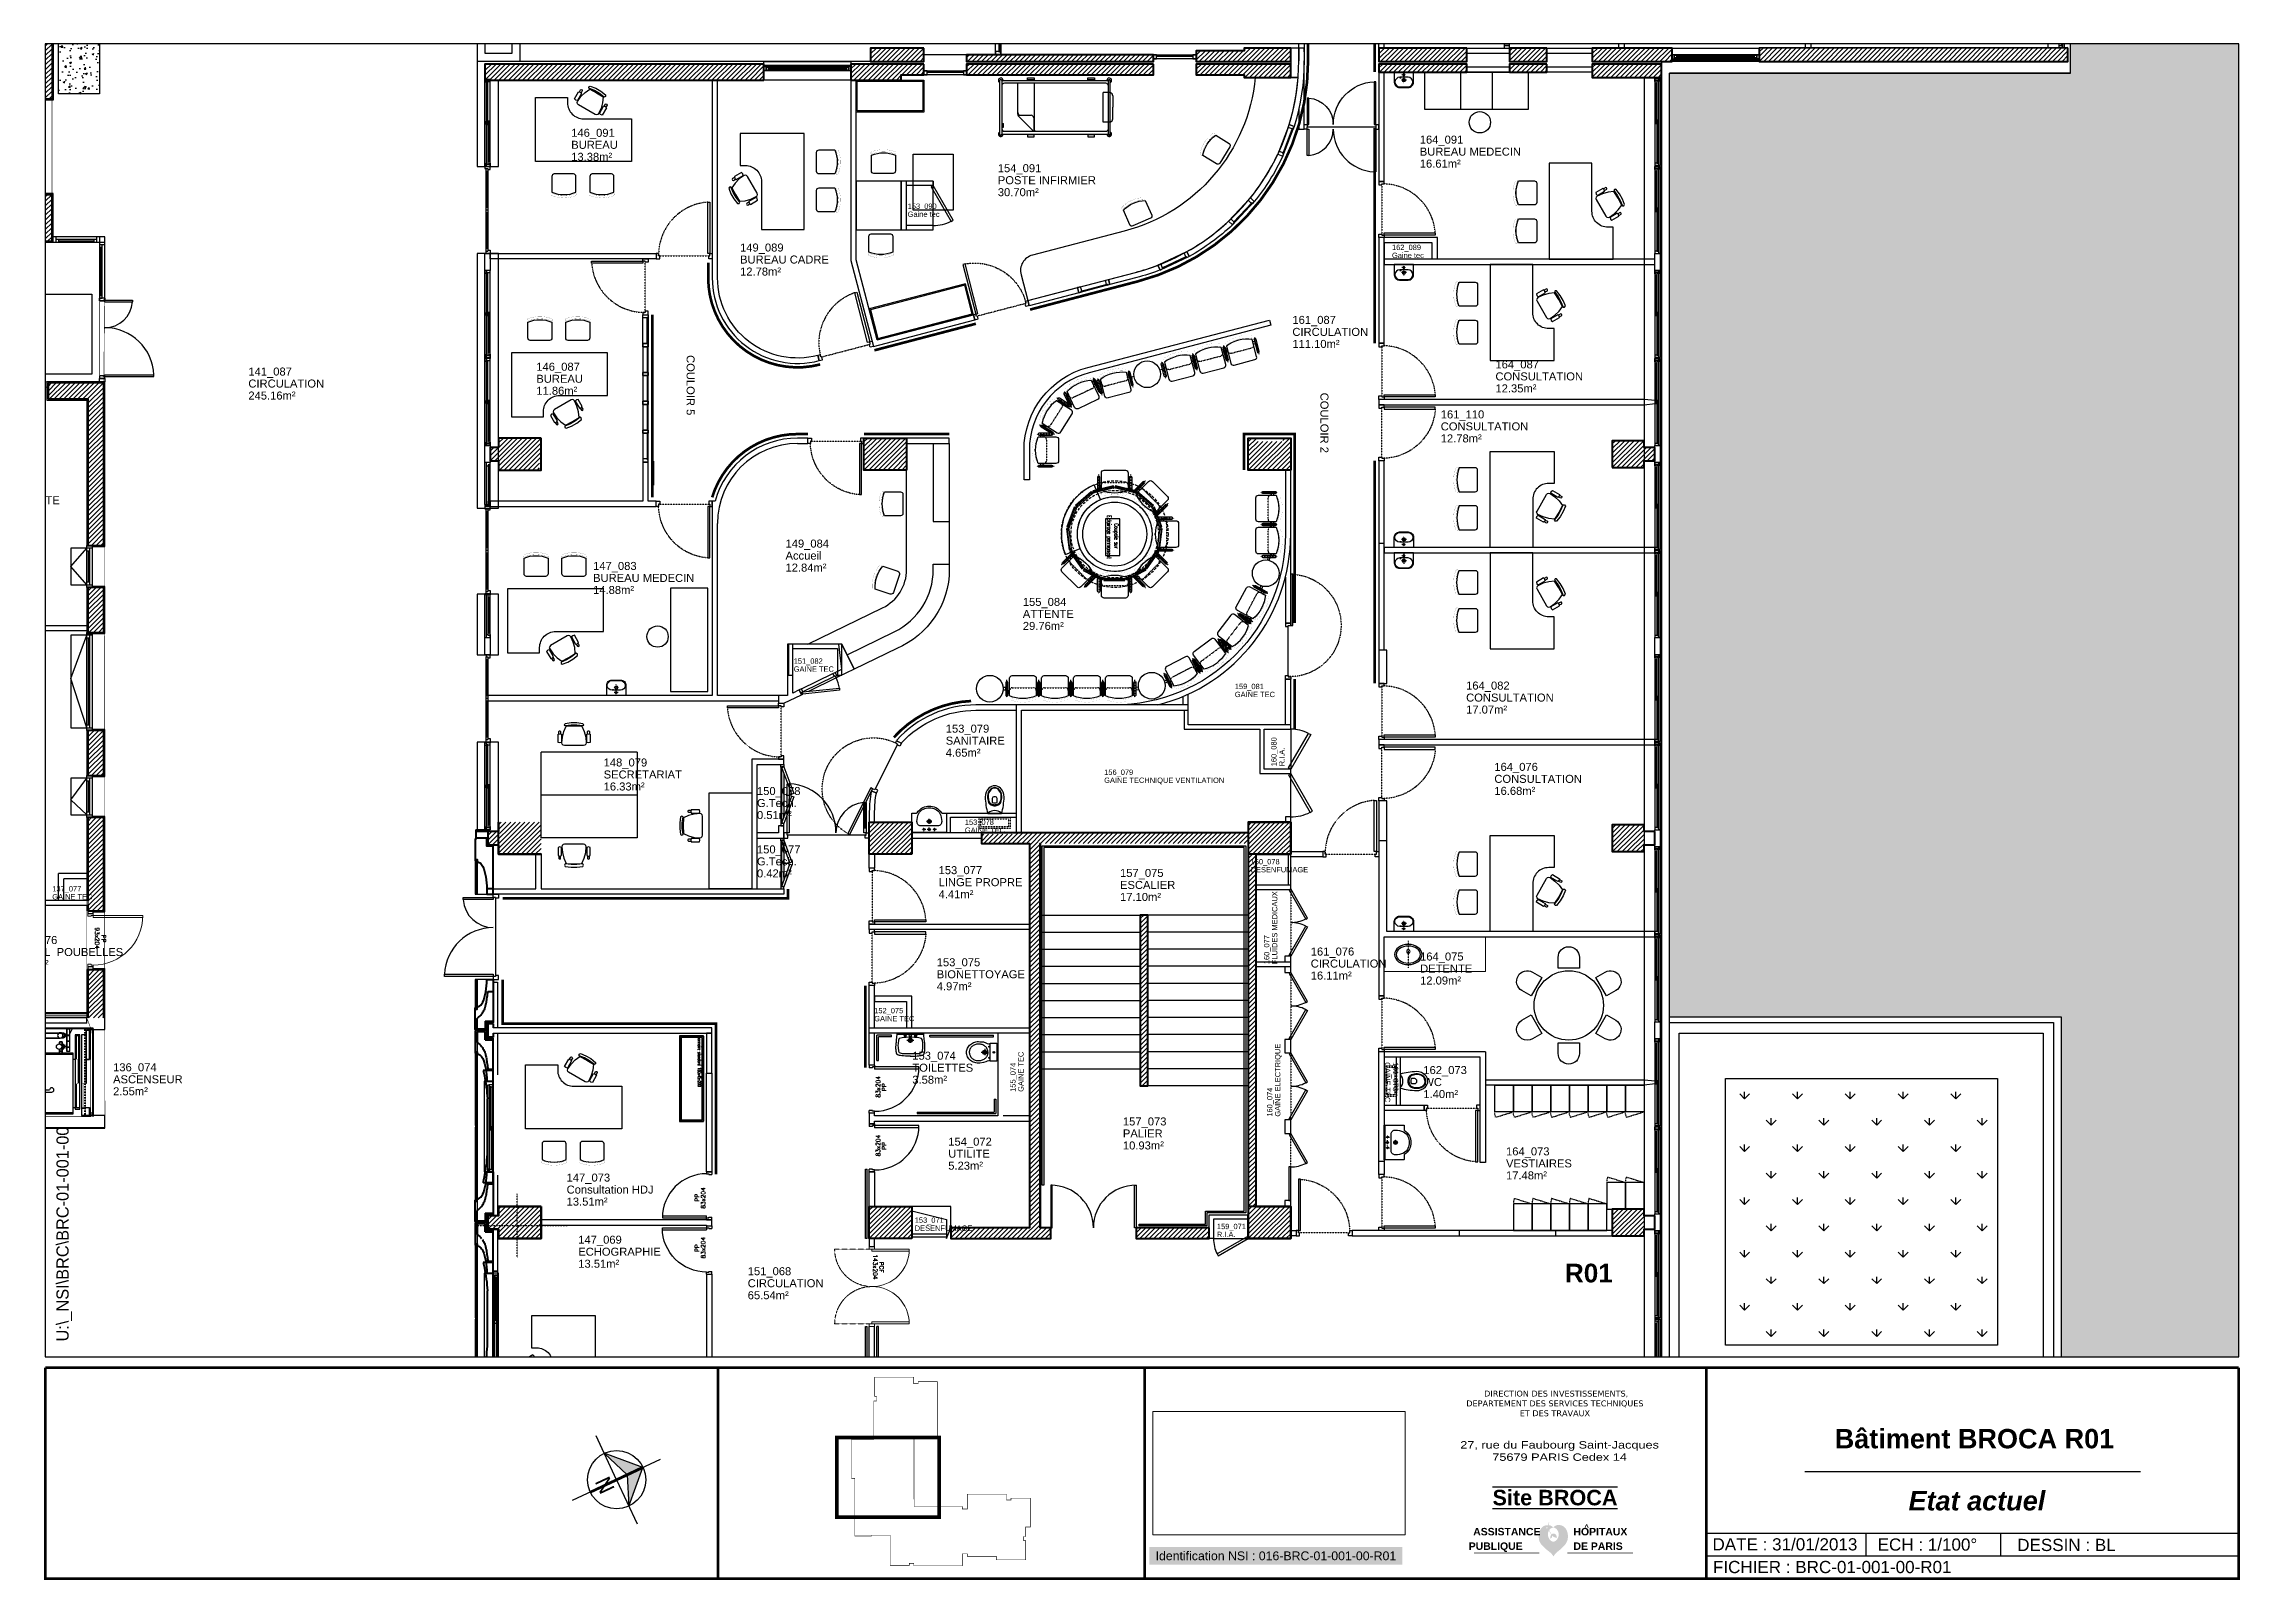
# Paper-space layout 'A3_100°_B' of a CAD drawing. Header units: metres, sheet in millimetres. Extents: x 0 to 412, y 0 to 288.
# The model-space entities are those that its viewports show. They can reach past a viewport. Long polylines and large blocks are cut down to what shows.
import ezdxf
from ezdxf.enums import TextEntityAlignment as Align

# ---------------------------------------------------------------- set-up
doc = ezdxf.new("R2010")
doc.units = ezdxf.units.M
doc.header["$LTSCALE"] = 0.8
doc.header["$MEASUREMENT"] = 0
for name, pattern in [('APD-RDC$0$CACHE2', [0.1875, 0.125, -0.0625]), ('AXES', [2, 1.25, -0.25, 0.25, -0.25]), ('AXES2', [1.125, 0.75, -0.125, 0.125, -0.125]), ('CACHE', [9.525, 6.35, -3.175]), ('CACHE2', [0.1875, 0.125, -0.0625]), ('CACHEX2', [0.75, 0.5, -0.25]), ('CACHÉ', [0.25, 0.125, -0.125]), ('CENTER', [2, 1.25, -0.25, 0.25, -0.25]), ('CONTINU', [0]), ('CONTINUA', [0]), ('DISCONTINU', [0.75, 0.5, -0.25]), ('HIDDEN', [0.375, 0.25, -0.125])]:
    doc.linetypes.add(name, pattern=pattern)
doc.layers.get('0').update_dxf_attribs({"linetype": 'CONTINUOUS'})
for name, color, linetype in [('001axes', 7, 'CONTINUOUS'), ('0_Fmult', 7, 'CONTINUOUS'), ('A-CIRC-VER', 32, 'CONTINUOUS'), ('A-EQTE-SANITAIRE', 5, 'CONTINUOUS'), ('A-FINITION-C', 192, 'CONTINUOUS'), ('A-ISOL-C', 76, 'CONTINUOUS'), ('A-MOBILIER', 46, 'CONTINUOUS'), ('A_ACCÈS', 7, 'CONTINUOUS'), ('A_AGENC', 204, 'CONTINUOUS'), ('A_CHASS', 4, 'CONTINUOUS'), ('A_EQMP', 142, 'CONTINUOUS'), ('A_Etiqu_Gaine', 7, 'CONTINUOUS'), ('A_Etiqu_Gaine_ancien', 7, 'CONTINUOUS'), ('A_Etiqu_Gaine_code', 7, 'CONTINUOUS'), ('A_Etiqu_Local', 7, 'CONTINUOUS'), ('A_Etiqu_Nouveaux locaux', 140, 'CONTINUOUS'), ('A_HACH_STRUC', 7, 'CONTINUOUS'), ('A_MURS_CLOI', 7, 'CONTINUOUS'), ('A_PORT', 7, 'CONTINUOUS'), ('A_VEGETATION', 3, 'CONTINUOUS'), ('AH-ISOLATION', 52, 'ISOLATION'), ('ARchi-isolation', 40, 'CONTINUOUS'), ('ARchi-Murs porteurs', 7, 'CONTINUOUS'), ('COTAS', 7, 'CONTINUA'), ('EQuipement-main courante', 181, 'CONTINUOUS'), ('Logo', 7, 'CONTINU'), ('P-FENETRE', 5, 'CONTINUOUS'), ('P-PORTE', 5, 'CONTINUOUS'), ('P-PROJECTION', 7, 'CACHE'), ('P-vue1', 12, 'CONTINUOUS'), ('R-élec PRO', 170, 'CONTINUOUS'), ('T-pièces 50', 7, 'CONTINUOUS'), ('Terrasse', 7, 'CONTINUOUS'), ('TEXTE', 8, 'CONTINU'), ('Z_Pole 11_Administratif', 8, 'CONTINUOUS')]:
    doc.layers.add(name, color=color, linetype=linetype)
for name, color, linetype, lineweight in [('A_MURS_STRU', 7, 'CONTINUOUS', 40), ('A_PORTE', 7, 'CONTINU', 0), ('A_SANI', 5, 'CONTINU', 0)]:
    doc.layers.add(name, color=color, linetype=linetype, lineweight=lineweight)
doc.styles.add('ANN', font='ARIALN.TTF', dxfattribs={"width": 1.5, "height": 0.01})
doc.styles.add('ARIAL', font='arial.ttf')
doc.styles.add('Attribut', font='arial.ttf')
doc.styles.add('ROMAND', font='romand', dxfattribs={"oblique": 15, "height": 0.3})
doc.styles.add('ROMANS8', font='romans8', dxfattribs={"height": 10})
doc.styles.add('STYLE1', font='arial.ttf', dxfattribs={"height": 0.05})
doc.styles.add('TEXT_1', font='arial.ttf', dxfattribs={"height": 0.1})
doc.linetypes.add('ISOLATION', pattern='A,0.0001,-0.1,[134,ltypeshp.shx,S=0.1,R=0,X=-0.1,Y=0],-0.2,[134,ltypeshp.shx,S=0.1,R=180,X=0.1,Y=0],-0.1', length=0.4001)

psp = doc.layouts.new('A3_100°_B')

# ---------------------------------------------------------------- texts
at = {"layer": '0_Fmult', "style": 'STYLE1'}
for s, p in [('DATE : 31/01/2013', (312.85, 6.94)), ('ECH : 1/100°', (343.81, 6.9)), ('DESSIN : BL', (369.98, 6.83)), ('FICHIER : BRC-01-001-00-R01 ', (312.94, 2.69))]:
    psp.add_text(s, height=2.2861, dxfattribs=at).set_placement(p, align=Align.MIDDLE_LEFT)
at = {"layer": '0_Fmult', "insert": (2.41, 44.96), "char_height": 2.2861, "width": 56.0053, "attachment_point": 1, "rotation": 90}
psp.add_mtext('U:\\\\_NSI\\\\BRC\\\\BRC-01-001-00', dxfattribs=at)
at = {"layer": '0_Fmult', "attachment_point": 8}
for s, insert, char_height, style in [('\\pxi-1.4609;{\\fVerdana|b0|i0|c0|p34;\\C5; DIRECTION DES INVESTISSEMENTS,\\PDEPARTEMENT DES SERVICES TECHNIQUES \\PET DES TRAVAUX}', (284.12, 30.93), 1.1059, 'ANN'), ('{\\fArial|b1|i0|c0|p34;Bâtiment BROCA R01}', (361.96, 24.88), 3.6288, 'STYLE1'), ('{\\C5;27, rue du Faubourg Saint-Jacques\\P75679 PARIS Cedex 14}', (284.19, 22.57), 1.3824, 'ANN'), ('{\\fArial|b1|i0|c0|p34;\\L\\OSite BROCA}', (283.33, 14.21), 2.903, 'STYLE1'), ('{\\fArial|b1|i1|c0|p34;\\C5;Etat actuel}', (362.42, 13.25), 3.6288, 'STYLE1')]:
    psp.add_mtext(s, dxfattribs=dict(at, insert=insert, char_height=char_height, style=style))
at = {"layer": '0_Fmult', "insert": (231.01, 3.94), "char_height": 1.6508, "attachment_point": 8, "style": 'STYLE1', "bg_fill": 1, "box_fill_scale": 1.5, "bg_fill_color": 51, "bg_fill_transparency": 0}
psp.add_mtext('{\\C194;Identification NSI : 016-BRC-01-001-00-R01\\C6; }', dxfattribs=at)

msp = doc.modelspace()

# ---------------------------------------------------------------- texts
at = {"layer": 'T-pièces 50', "color": 8, "char_height": 0.15, "width": 2.4927, "attachment_point": 5, "rotation": 270, "style": 'ARIAL'}
for s, insert in [('COULOIR 5', (148.64, 86.84)), ('COULOIR 2', (160.522, 86.135))]:
    msp.add_mtext(s, dxfattribs=dict(at, insert=insert))
at = {"layer": 'TEXTE', "color": 8, "insert": (165.031, 70.376), "char_height": 0.35, "width": 8.427, "attachment_point": 1, "rotation": 0.083, "style": 'TEXT_1'}
msp.add_mtext('{\\fArial|b1|i0|c0|p34;R01}', dxfattribs=at)

# ---------------------------------------------------------------- blocks, each defined once
blk = doc.blocks.new('Rosev_2')
h = blk.add_hatch(color=8)
h.dxf.hatch_style = 1
h.paths.add_polyline_path([(-0.292, 0.723), (-0.712, -0.265), (-0.286, -0.093)])
h = blk.add_hatch(color=8)
h.dxf.hatch_style = 1
h.paths.add_polyline_path([(-0.27, -0.131), (-0.696, -0.304), (0.292, -0.723)])
for p, q in [((0, 0), (-0.487, 1.205)), ((-0.292, 0.723), (-0.723, -0.292)), ((-0.285, -0.115), (-0.292, 0.723)), ((1.205, 0.487), (-1.205, -0.487)), ((0.715, 0.311), (-0.712, -0.265)), ((0.731, 0.273), (-0.696, -0.304)), ((0, 0), (0.487, -1.205)), ((-0.723, -0.292), (0.292, -0.723)), ((0.292, -0.723), (-0.285, -0.115))]:
    blk.add_line(p, q)
blk.add_circle((0, 0), 0.78)
at = {"style": 'ARIAL'}
blk.add_text('N', height=0.416, rotation=112, dxfattribs=at).set_placement((0.516, 0.208), align=Align.CENTER)
blk = doc.blocks.new('Logo_AP-HP_2010')
h = blk.add_hatch(color=5)
h.dxf.hatch_style = 1
h.paths.add_polyline_path([(15.26, 3.54, 0.087951), (15.2, 3.58, 0.077698), (15.12, 3.61, 0.03026), (14.91, 3.63, 0.064219), (14.74, 3.62, 0.053297), (14.54, 3.55, -0.035265), (14.4, 3.73, -0.035265), (14.29, 3.92, -0.038017), (14.19, 4.15, -0.033638), (14.14, 4.36, -0.047979), (14.34, 4.58, -0.080912), (14.54, 4.71, -0.061688), (14.85, 4.8, 0.082171), (14.42, 5.12, 0.104414), (14.01, 5.23, 0.004443), (13.97, 5.23, -0.052513), (13.99, 5.44, -0.052513), (14.05, 5.65, -0.024915), (14.09, 5.74, -0.024915), (14.14, 5.82), (14.03, 5.79, 0.023369), (13.99, 5.71, 0.023369), (13.95, 5.63, 0.05238), (13.9, 5.44, 0.05238), (13.89, 5.23, 0.051008), (13.42, 5.19, 0.090273), (13.04, 5.04, 0.070397), (12.64, 4.71, 0.074613), (12.38, 4.31, 0.054663), (12.18, 3.74, 0.057344), (12.13, 3.17, 0.038155), (12.18, 2.55, 0.062487), (12.29, 2.19, 0.038104), (12.54, 1.73, 0.051084), (12.78, 1.42, 0.010974), (13.14, 1.07, 0.010897), (13.51, 0.73, 0.014069), (13.83, 0.47, -0.009376), (14.31, 0.09, -0.043401), (14.53, -0.13, -0.022183), (14.9, -0.61, -0.022183), (15.26, -0.12, -0.043401), (15.47, 0.1, -0.009376), (15.94, 0.49, 0.014069), (16.26, 0.75, 0.010897), (16.62, 1.1, 0.010974), (16.98, 1.46, 0.051084), (17.21, 1.77, 0.038104), (17.45, 2.24, 0.062487), (17.56, 2.6, 0.038155), (17.6, 3.21, 0.057344), (17.53, 3.78, 0.054663), (17.33, 4.35, 0.074613), (17.05, 4.75, 0.070397), (16.66, 5.07, 0.090273), (16.26, 5.22, 0.064201), (15.68, 5.25, 0.104414), (15.27, 5.13, 0.082171), (14.85, 4.8, -0.061688), (15.15, 4.72, -0.080912), (15.36, 4.59, -0.051096), (15.58, 4.36, -0.052273), (15.74, 4.09, -0.097488), (15.87, 3.59, -0.091605), (15.81, 3.04, -0.052863), (15.68, 2.74, -0.047118), (15.47, 2.45, -0.087865), (15.24, 2.26, -0.067468), (14.88, 2.11, -0.067468), (14.52, 2.25, -0.087865), (14.28, 2.43, -0.047118), (14.07, 2.72, -0.052863), (13.93, 3.02, -0.091605), (13.85, 3.57, -0.097488), (13.97, 4.07, -0.037175), (14.08, 4.27, 0.028309), (14.14, 4.06, 0.028309), (14.22, 3.87, 0.032302), (14.35, 3.66, 0.032302), (14.5, 3.47, 0.048008), (14.4, 3.33, 0.048008), (14.34, 3.17, 0.065182), (14.3, 2.94, 0.065182), (14.32, 2.7, 0.05645), (14.42, 2.76, 0.009836), (14.44, 2.78), (14.52, 2.85, 0.112168), (14.62, 3.07, 0.115868), (14.62, 3.31, 0.064855), (14.8, 3.12, 0.064855), (15.02, 2.99, 0.065591), (15.27, 2.92, 0.065591), (15.54, 2.91, 0.07043), (15.49, 3.17, 0.082203), (15.39, 3.37, 0.028832)])
h.paths.add_polyline_path([(13.55, 4.72, -1), (13.78, 4.72, -1)], flags=16)
at = {"color": 5, "const_width": 0.122}
for points in [[(12.27, 0), (0, 0)], [(29.78, 0), (17.51, 0)]]:
    blk.add_lwpolyline(points, dxfattribs=at)
at = {"color": 5, "char_height": 1.4, "attachment_point": 1, "style": 'ARIAL'}
for s, width, insert in [('\\pxqd;{\\fArial|b1|i0|c0|p34;ASSISTANCE}', 10.3743, (-0.15, 4.72)), ('\\pxqd;{\\fArial|b1|i0|c0|p34;HOPITAUX}', 12.471, (18.64, 4.72)), ('\\pxqd;{\\fArial|b1|i0|c0|p34;PUBLIQUE}', 12.2862, (-0.99, 2)), ('\\pxqd;{\\fArial|b1|i0|c0|p34;DE PARIS}', 12.471, (18.64, 2))]:
    blk.add_mtext_dynamic_manual_height_columns(s, width=width, gutter_width=20, heights=[0], dxfattribs=dict(at, insert=insert))
at = {"insert": (20.7, 5.36), "char_height": 1, "width": 5.387, "attachment_point": 1, "style": 'ARIAL'}
blk.add_mtext('{\\fArial|b1|i0|c0|p34;\\C5;^ }', dxfattribs=at)
blk = doc.blocks.new('LOGAPHP_2010')
blk.add_blockref('Logo_AP-HP_2010', (-259.22, -180.76))
blk = doc.blocks.new('A140TD10')
for p, q in [((-3.5, 91.5), (-6.5, 91.5)), ((-146.5, 51.5), (-143.5, 51.5)), ((-150, 0), (-146.5, 0)), ((-150, 0), (-150, -10)), ((-146.5, 0), (-146.5, -3)), ((-143.5, 0), (-146.5, 0)), ((-3.5, 0), (-6.5, 0)), ((0, 0), (-3.5, 0)), ((-3.5, 0), (-3.5, -3)), ((0, 0), (0, -10)), ((-145, -10), (-150, -10)), ((-146.5, -3), (-145, -3)), ((-145, -3), (-145, -7)), ((-145, -3), (-145, -10)), ((-3.5, -3), (-5, -3)), ((-5, -3), (-5, -10)), ((-5, -10), (0, -10))]:
    blk.add_line(p, q)
for points in [[(-6.5, 0), (-6.5, 91.5)], [(-3.5, 0), (-3.5, 91.5)], [(-146.5, 0), (-146.5, 51.5)], [(-143.5, 0), (-143.5, 51.5)]]:
    blk.add_lwpolyline(points)
for centre, radius, start, end in [((-3.4, 0), 91.6, 91.9318, 179.9779), ((-146.7, -0.1), 51.7, 0.0707, 86.4926)]:
    blk.add_arc(centre, radius, start, end)
blk = doc.blocks.new('A_Etiqu_Local')
at = {"style": 'Attribut', "flags": 1}
for tag, p in [('CODE_HOPITAL', (-0.446, 1.632)), ('CODE_SITE', (-0.446, 1.407)), ('CODE_BATIMENT', (-0.446, 1.182)), ('CODE_SECTEUR', (-0.446, 0.957)), ('CODE_ETAGE', (-0.446, 0.732)), ('NOM_NORMALISE', (-0.446, -0.843)), ('SECTEUR_ACTIVITE', (-0.446, -1.068)), ('SOUS_SECTEUR_ACTIVITE', (-0.446, -1.293)), ('VOLUME', (-0.446, -1.518)), ('SERVICE', (-0.446, -1.743)), ('CODE_UG', (-0.446, -1.968)), ('CODE_UA', (-0.446, -2.193)), ('CODE_POLE', (-0.446, -2.418)), ('OCCUPANT_EXTERNE', (-0.446, -2.643)), ('DISPONIBILITE', (-0.446, -2.868)), ('ACCES_HANDICAPES', (-0.446, -3.093)), ('NATURE_SOL', (-0.446, -3.318)), ('AMIANTE', (-0.446, -3.768)), ('RISQUE_LABORATOIRE', (-0.446, -3.543))]:
    blk.add_attdef(tag, p, '', height=0.15, dxfattribs=at)
at = {"layer": 'A_Etiqu_Local', "style": 'Attribut'}
for tag, p in [('CODE_PIECE', (-0.446, 0.282)), ('NOM_USAGE', (-0.446, 0.057)), ('SURFACE', (-0.446, -0.168))]:
    blk.add_attdef(tag, p, '', height=0.15, dxfattribs=at)
blk = doc.blocks.new('A_Etiqu_Gaine')
at = {"style": 'Attribut', "flags": 1}
for tag, p in [('CODE_HOPITAL', (-0.432, 0.865)), ('CODE_SITE', (-0.432, 0.715)), ('CODE_BATIMENT', (-0.432, 0.565)), ('CODE_SECTEUR', (-0.432, 0.415)), ('CODE_ETAGE', (-0.432, 0.265)), ('SECTEUR_ACTIVITE', (-0.432, -0.485)), ('NOM_NORMALISE', (-0.432, -0.335)), ('SOUS_SECTEUR_ACTIVITE', (-0.432, -0.635)), ('SURFACE', (-0.432, -0.785)), ('AMIANTE', (-0.432, -1.235)), ('CODE_UG', (-0.432, -0.935)), ('CODE_POLE', (-0.432, -1.085))]:
    blk.add_attdef(tag, p, '', height=0.1, dxfattribs=at)
at = {"layer": 'A_Etiqu_Gaine', "style": 'Attribut'}
blk.add_attdef('NOM_USAGE', (-0.432, -0.185), '', height=0.1, dxfattribs=at)
at = {"layer": 'A_Etiqu_Gaine_ancien', "style": 'Attribut'}
blk.add_attdef('CODE_PIECE_ANCIEN', (-0.432, 0.115), '', height=0.1, dxfattribs=at)
at = {"layer": 'A_Etiqu_Gaine_code', "style": 'Attribut'}
blk.add_attdef('CODE_PIECE', (-0.432, -0.035), '', height=0.1, dxfattribs=at)
blk = doc.blocks.new('POR-90D')
at = {"color": 0, "linetype": 'ByBlock'}
blk.add_line((-98.5, 5.5), (-6.5, 5.5), dxfattribs=at)
for points in [[(-8.5, 10), (-8.5, 106), (-4.5, 106), (-4.5, 10)], [(-98.5, 0), (-98.5, 5.5), (-100.5, 5.5), (-100.5, 10), (-105, 10), (-105, 0)], [(-6.5, 0), (-6.5, 5.5), (-4.5, 5.5), (-4.5, 10), (0, 10), (0, 0)]]:
    blk.add_lwpolyline(points, close=True)
blk.add_arc((-1.3, 7.1), 99.2, 94.1611, 180.0367, dxfattribs=at)
blk = doc.blocks.new('POR-140T')
at = {"color": 0}
blk.add_line((152.5, 5.5), (7.5, 5.5), dxfattribs=at)
for points in [[(10, 101.5), (10, 10), (6, 10), (6, 101.5)], [(150, 10), (150, 66.5), (154, 66.5), (154, 10)], [(7.5, 0), (7.5, 5.5), (6, 5.5), (6, 10), (0, 10), (0, 0)], [(152.5, 0), (152.5, 5.5), (154, 5.5), (154, 10), (160, 10), (160, 0)]]:
    blk.add_lwpolyline(points, close=True)
blk.add_lwpolyline([(150, 66.5, 0.391403), (97.5, 10, 0.400855), (10, 101.5)], format="xyb", dxfattribs=at)
blk = doc.blocks.new('POR-90180d')
at = {"color": 0}
blk.add_line((-99.5, 5.5), (-6.5, 5.5), dxfattribs=at)
for points in [[(-98.5, 0), (-98.5, 5.5), (-100.5, 5.5), (-100.5, 10), (-105, 10), (-105, 0)], [(-6.5, 0), (-6.5, 5.5), (-4.5, 5.5), (-4.5, 10), (0, 10), (0, 0)], [(-4.5, 14), (91.5, 14), (91.5, 10), (-4.5, 10)]]:
    blk.add_lwpolyline(points, close=True)
at = {"color": 0, "linetype": 'ByBlock'}
blk.add_arc((-4.4, 8.3), 96.1, 3.4084, 180.7675, dxfattribs=at)
blk = doc.blocks.new('wcKEO2441p')
at = {"layer": 'A-EQTE-SANITAIRE', "linetype": 'CACHE2'}
for points in [[(-28, 28.8), (-7, 28.8), (-7, -28.8), (-28, -28.8)], [(-25, 25.8), (-10, 25.8), (-10, -25.8), (-25, -25.8)]]:
    blk.add_lwpolyline(points, close=True, dxfattribs=at)
at = {"layer": 'A-EQTE-SANITAIRE'}
for points in [[(47.6, -10.9, 0.196315), (52, 0, 0.196315), (47.6, 10.8, 0.20619), (30.7, 17.7, 0.059274), (0, 13.1), (0, -13.1, 0.059274), (30.7, -17.7, 0.20619)], [(48.4, 0, 0.196315), (45.2, 8, 0.194716), (32.4, 13.5, 0.100159), (20.8, 11.5, 0.190957), (16.1, 7.1, 0.111183), (14.5, 0, 0.111183), (16.1, -7.1, 0.190957), (20.8, -11.5, 0.100159), (32.4, -13.5, 0.194716), (45.2, -8, 0.196315)], [(47.4, 0, 0.196315), (44.4, 7.2, 0.194716), (32.8, 12.3, 0.100159), (22.3, 10.4, 0.190957), (18, 6.4, 0.111183), (16.5, 0, 0.111183), (18, -6.4, 0.190957), (22.3, -10.4, 0.100159), (32.8, -12.3, 0.194716), (44.4, -7.2, 0.196315)], [(31.4, 0, 0.165079), (30.3, 3.3, 0.233189), (27.8, 4.6), (21.7, 4.6, 0.298217), (20.8, 4, 0.103244), (20, 0, 0.103244), (20.8, -4, 0.298217), (21.7, -4.6), (27.8, -4.6, 0.233189), (30.3, -3.3, 0.165079)]]:
    blk.add_lwpolyline(points, format="xyb", close=True, dxfattribs=at)
blk.add_arc((-13.7, 0), 19, 321.0392, 38.9608, dxfattribs=at)
blk = doc.blocks.new('LA-PRIp1202')
at = {"layer": 'A-EQTE-SANITAIRE'}
blk.add_line((32.4, -1.4), (-32.5, -1.4), dxfattribs=at)
at = {"layer": 'A-EQTE-SANITAIRE', "linetype": 'CENTER'}
for p, q in [((-13.2, -6.6), (-5.9, -6.6)), ((-9.9, -3.4), (-9.9, -10.2)), ((-4.7, -21.5), (5.6, -21.5)), ((-3.3, -6.5), (4, -6.5)), ((0, -3.3), (0, -10)), ((0, -16.9), (0, -26.6)), ((6.8, -6.6), (14, -6.6)), ((10.1, -3.4), (10.1, -10.2))]:
    blk.add_line(p, q, dxfattribs=at)
at = {"layer": 'A-EQTE-SANITAIRE', "flags": 128}
for points in [[(0, -50, -0.115914), (-12.1, -47.7, -0.128629), (-22.8, -37.8, 0.219026), (-23.9, -37.4), (-31.9, -37.4, -0.414214), (-32.5, -36.8), (-32.5, -0.3, -0.414214), (-32.2, 0), (0, 0), (32.2, 0, -0.414214), (32.5, -0.3), (32.5, -36.8, -0.414214), (31.9, -37.4), (23.9, -37.4, 0.219026), (22.8, -37.8, -0.128629), (12.1, -47.7, -0.115914)], [(0, -47.3, -0.110863), (-11.1, -44.8, -0.157188), (-19.8, -36.3, -0.123361), (-23.2, -21.2, -0.177945), (-21.3, -15.7, -0.218594), (-16, -13.1), (0, -13.1), (16, -13.1, -0.218594), (21.3, -15.7, -0.177945), (23.2, -21.2, -0.123361), (19.8, -36.3, -0.157188), (11.1, -44.8, -0.110863)]]:
    blk.add_lwpolyline(points, format="xyb", close=True, dxfattribs=at)
at = {"layer": 'A-EQTE-SANITAIRE'}
for centre, radius in [((-9.9, -6.6), 1.5), ((0, -21.5), 3.48), ((0, -21.5), 2.19), ((0, -6.5), 1.82), ((10.1, -6.6), 1.5)]:
    blk.add_circle(centre, radius, dxfattribs=at)
blk = doc.blocks.new('FAU-60')
for points in [[(-16.5, -6.3), (-5.5, -4.8), (5.5, -4.8), (16.5, -6.3), (17.8, -4), (16.5, -1.6), (5.5, 0), (-5.5, 0), (-16.5, -1.6), (-17.8, -4)], [(-23.9, -37.2), (-23.9, -21.8), (-27, -20.9), (-30.1, -21.8), (-30.1, -37.2), (-27, -38.1)], [(20.3, -42.4), (22.1, -40.6), (22.7, -38.2), (21.7, -27.3), (19, -16.8), (14.5, -6.9), (-0.1, -6.3), (-14.7, -6.9), (-19.2, -16.8), (-21.9, -27.3), (-22.8, -38.2), (-22.2, -40.6), (-20.5, -42.4), (-18.1, -43), (17.9, -43)], [(29.9, -37.2), (29.9, -21.8), (26.8, -20.9), (23.7, -21.8), (23.7, -37.2), (26.8, -38.1)]]:
    blk.add_lwpolyline(points, close=True)
for points in [[(-25.1, -21.2), (-25.1, -16.5), (-26.2, -15.5), (-27.7, -15.4), (-28.8, -16.5), (-28.8, -21.2)], [(28.7, -21.2), (28.7, -16.5), (27.6, -15.5), (26.1, -15.4), (25, -16.5), (25, -21.2)], [(29.9, -21.8), (26.8, -20.9)]]:
    blk.add_lwpolyline(points)
blk = doc.blocks.new('BU-180g')
blk.add_lwpolyline([(70, 80), (-20, 80), (-20, 0), (160, 0), (160, 120), (100, 120), (100, 110, -0.414214)], format="xyb", close=True)
at = {"rotation": 30.00941236793711}
blk.add_blockref('FAU-60', (42.4, 134.4), dxfattribs=at)
blk = doc.blocks.new('SIEG-45')
at = {"const_width": 0.2}
blk.add_lwpolyline([(-22.3, -8.6, -0.197611), (22.3, -8.6, 0.668153), (22.3, -4.4, 0.198931), (-22.3, -4.4, 0.668153)], format="xyb", close=True, dxfattribs=at)
blk.add_lwpolyline([(-22.5, -10.6, -0.2), (22.5, -10.6), (22.5, -40.3, -0.414214), (18, -44.8), (-18, -44.8, -0.414214), (-22.5, -40.3)], format="xyb", close=True)
blk = doc.blocks.new('AR-160x45')
blk.add_lwpolyline([(2.5, -42), (2.5, -44.5), (0.5, -44.5), (0.5, -0.5), (159.5, -0.5), (159.5, -44.5), (157.5, -44.5), (157.5, -42), (157, -42), (157, -45), (160, -45), (160, 0), (0, 0), (0, -45), (3, -45), (3, -42)], close=True)
at = {"color": 0}
for points in [[(3, -42), (157, -42), (157, -3), (3, -3)], [(3, -45), (157, -45), (157, -42), (3, -42)]]:
    blk.add_lwpolyline(points, close=True, dxfattribs=at)
at = {"style": 'ROMAND', "width": 0.6}
blk.add_text('armoire standard 160x45x200', height=6, dxfattribs=at).set_placement((4.2, -4.8), align=Align.TOP_LEFT)
blk = doc.blocks.new('CASIER35X50')
at = {"const_width": 0.5}
blk.add_lwpolyline([(0, 50), (0, 0), (35, 0), (35, 50)], dxfattribs=at)
at = {"linetype": 'CACHEX2'}
blk.add_lwpolyline([(0, 50, -0.087489), (1.8, 60.3), (35, 50)], format="xyb", dxfattribs=at)
blk.add_lwpolyline([(0, 0), (35, 0), (35, 50), (0, 50)], close=True)
blk = doc.blocks.new('VASQUE')
at = {"layer": 'A-EQTE-SANITAIRE', "linetype": 'AXES2'}
blk.add_line((0, 6.4), (0, -44.1), dxfattribs=at)
at = {"layer": 'A-EQTE-SANITAIRE'}
blk.add_circle((0, -13.2), 3.39, dxfattribs=at)
for major_axis, ratio in [((-25.7, 0), 0.737674), ((-22.7, 0), 0.703008)]:
    blk.add_ellipse((0, -19), major_axis=major_axis, ratio=ratio, dxfattribs=at)
blk = doc.blocks.new('TAB-6PLR')
for points in [[(-17.7, 70.6), (-52.3, 50.6), (-62.3, 67.9, -1), (-27.7, 87.9)], [(52.3, 50.6), (17.7, 70.6), (27.7, 87.9, -1), (62.3, 67.9)], [(-70, 20), (-70, -20), (-90, -20, -1), (-90, 20)], [(70, -20), (70, 20), (90, 20, -1), (90, -20)], [(-52.3, -50.6), (-17.7, -70.6), (-27.7, -87.9, -1), (-62.3, -67.9)], [(17.7, -70.6), (52.3, -50.6), (62.3, -67.9, -1), (27.7, -87.9)]]:
    blk.add_lwpolyline(points, format="xyb", close=True)
blk.add_circle((0, 0), 65)
blk = doc.blocks.new('LITHOPLAN')
for p, q in [((0.505, 2.07), (-0.505, 2.07)), ((-0.276, 2.07), (-0.276, 1.938)), ((-0.216, 2.118), (0, 2.118)), ((0.216, 2.118), (0, 2.118)), ((0.276, 2.07), (0.276, 1.938)), ((0.505, 2.035), (-0.505, 2.035)), ((-0.505, 0.035), (-0.505, 2.035)), ((-0.45, 1.985), (-0.45, 0.085)), ((0.276, 1.938), (-0.276, 1.938)), ((0.45, 0.085), (0.45, 1.985)), ((0.505, 0.035), (0.505, 2.035)), ((-0.45, 0.643), (0.45, 0.643)), ((0.15, 0.385), (0.15, 0.585)), ((0.165, 0.35), (0.435, 0.62)), ((0.2, 0.635), (0.4, 0.635)), ((-0.505, 0.035), (0.505, 0.035)), ((0.505, 0), (-0.505, 0)), ((0.129, 0.335), (-0.45, 0.335)), ((0.302, 0.035), (0.302, 0.067)), ((0.374, 0.067), (0.302, 0.067)), ((0.374, 0.035), (0.374, 0.067))]:
    blk.add_line(p, q)
for points in [[(-0.555, 1.649), (-0.555, 1.774), (-0.515, 1.774), (-0.515, 1.649)], [(0.555, 1.649), (0.555, 1.774), (0.515, 1.774), (0.515, 1.649)], [(-0.555, 0.518), (-0.555, 0.643), (-0.515, 0.643), (-0.515, 0.518)], [(0.555, 0.518), (0.555, 0.643), (0.515, 0.643), (0.515, 0.518)]]:
    blk.add_lwpolyline(points, close=True)
for centre, radius, start, end in [((-0.505, 2.052), 0.0444, 23.2142, 270), ((-0.505, 2.052), 0.0175, 90, 270), ((-0.206, 2.044), 0.0751, 97.601, 159.5647), ((0.206, 2.044), 0.0751, 20.4353, 82.399), ((0.505, 2.052), 0.0444, 270, 156.7858), ((0.505, 2.052), 0.0175, 270, 90), ((-0.4, 1.985), 0.05, 90, 180), ((0.4, 1.985), 0.05, 0, 90), ((0.2, 0.585), 0.05, 90, 180), ((0.4, 0.685), 0.05, 270, 0), ((0.4, 0.656), 0.05, 315, 0), ((-0.505, 0.017), 0.0444, 90, 336.7858), ((-0.505, 0.017), 0.0175, 90, 270), ((-0.4, 0.085), 0.05, 180, 270), ((0.1, 0.385), 0.05, 270, 0), ((0.129, 0.385), 0.05, 270, 315), ((0.4, 0.085), 0.05, 270, 0), ((0.505, 0.017), 0.0444, 203.2142, 90), ((0.505, 0.017), 0.0175, 270, 90)]:
    blk.add_arc(centre, radius, start, end)
blk = doc.blocks.new('1310-fenocb')
at = {"color": 0}
for points in [[(0, 0.1), (1.63, 0.1), (1.63, 0.075), (0, 0.075)], [(0, 0), (1.63, 0), (1.63, 0.075), (0, 0.075)], [(0.04, 0.055), (1.59, 0.055), (1.59, 0.005), (0.04, 0.005)]]:
    blk.add_lwpolyline(points, close=True, dxfattribs=at)
for points in [[(0.04, 0.075), (0.04, 0.075), (0.04, 0.075), (0.04, 0), (0.04, 0), (0.04, 0), (0, 0), (0, 0.075)], [(0.1, 0.005), (0.04, 0.005), (0.04, 0.055), (0.1, 0.055), (0.1, 0.035), (0.09, 0.035), (0.09, 0.025), (0.1, 0.025)], [(0.09, 0.035), (1.54, 0.035), (1.54, 0.025), (0.09, 0.025)], [(1.53, 0.005), (1.59, 0.005), (1.59, 0.055), (1.53, 0.055), (1.53, 0.035), (1.54, 0.035), (1.54, 0.025), (1.53, 0.025)], [(1.59, 0.075), (1.59, 0.075), (1.59, 0.075), (1.59, 0), (1.59, 0), (1.59, 0), (1.63, 0), (1.63, 0.075)]]:
    blk.add_lwpolyline(points, close=True)
blk = doc.blocks.new('P-RÉGLET')
for points in [[(0, -32.5), (2.5, -32.5), (2.5, 32.5), (0, 32.5)], [(2.5, 31), (7.5, 31), (7.5, 32.5), (2.5, 32.5)], [(3, 30.5), (7, 30.5), (7, 30), (3, 30)], [(3, 30), (7, 30), (7, -30), (3, -30)], [(4.5, 31), (5.5, 31), (5.5, 30.5), (4.5, 30.5)], [(2.5, -31), (7.5, -31), (7.5, -32.5), (2.5, -32.5)], [(3, -30.5), (7, -30.5), (7, -30), (3, -30)], [(4.5, -31), (5.5, -31), (5.5, -30.5), (4.5, -30.5)]]:
    blk.add_lwpolyline(points, close=True)
blk = doc.blocks.new('PO-SPEC3')
blk.add_lwpolyline([(-34.2, -5), (-34.2, -31.6), (34.2, -31.6), (34.2, -5)], close=True)
at = {"style": 'ROMAND', "width": 0.6}
for tag, p in [('SPECIF', (-0.2, -28.7)), ('TYPE', (-0.2, -15.1))]:
    blk.add_attdef(tag, text='', height=8, dxfattribs=at).set_placement(p, align=Align.CENTER)
blk = doc.blocks.new('1310-fencoul')
at = {"color": 0}
for points in [[(0, 0.1), (1.63, 0.1), (1.63, 0.075), (0, 0.075)], [(0, 0), (1.63, 0), (1.63, 0.075), (0, 0.075)], [(0.04, 0.035), (0.845, 0.035), (0.845, 0.005), (0.04, 0.005)], [(1.59, 0.07), (0.785, 0.07), (0.785, 0.04), (1.59, 0.04)]]:
    blk.add_lwpolyline(points, close=True, dxfattribs=at)
for points in [[(0.06, 0.075), (0.06, 0.07), (0.04, 0.07), (0.04, 0.005), (0.06, 0.005), (0.06, 0), (0, 0), (0, 0.075)], [(0.1, 0.005), (0.04, 0.005), (0.04, 0.035), (0.1, 0.035), (0.1, 0.025), (0.09, 0.025), (0.09, 0.015), (0.1, 0.015)], [(0.09, 0.025), (0.795, 0.025), (0.795, 0.015), (0.09, 0.015)], [(0.845, 0.04), (0.785, 0.04), (0.785, 0.07), (0.845, 0.07), (0.845, 0.06), (0.835, 0.06), (0.835, 0.05), (0.845, 0.05)], [(0.785, 0.005), (0.845, 0.005), (0.845, 0.035), (0.785, 0.035), (0.785, 0.025), (0.795, 0.025), (0.795, 0.015), (0.785, 0.015)], [(1.54, 0.06), (0.835, 0.06), (0.835, 0.05), (1.54, 0.05)], [(1.53, 0.04), (1.59, 0.04), (1.59, 0.07), (1.53, 0.07), (1.53, 0.06), (1.54, 0.06), (1.54, 0.05), (1.53, 0.05)], [(1.57, 0.075), (1.57, 0.07), (1.59, 0.07), (1.59, 0.005), (1.57, 0.005), (1.57, 0), (1.63, 0), (1.63, 0.075)]]:
    blk.add_lwpolyline(points, close=True)
blk = doc.blocks.new('BROCA1-WC')
at = {"layer": 'A-EQTE-SANITAIRE'}
for p, q in [((0.180664, 0.002441), (0.292968, 0.002441)), ((0.229492, -0.065918), (0.229492, 0.056152))]:
    blk.add_line(p, q, dxfattribs=at)
blk.add_lwpolyline([(0.124511, -0.168457), (0, -0.168457), (0, 0.168457), (0.124511, 0.168457)], close=True, dxfattribs=at)
blk.add_lwpolyline([(0.124511, 0.158691), (0.131836, 0.158691), (0.151367, 0.158691), (0.183105, 0.168457), (0.207519, 0.178223), (0.251465, 0.192871), (0.32052, 0.20335, -0.092772), (0.415564, 0.193998, -0.098236), (0.49569, 0.152391, -0.108258), (0.551385, 0.083564, -0.11669), (0.570333, 0.00348, -0.116228), (0.55144, -0.076694, -0.107322), (0.495689, -0.146109, -0.097518), (0.415447, -0.188486, -0.102120608), (0.319824, -0.197754), (0.251465, -0.192871), (0.207519, -0.17334), (0.183105, -0.163574), (0.151367, -0.158691), (0.131836, -0.158691), (0.12207, -0.158691)], format="xyb", dxfattribs=at)
blk.add_lwpolyline([(0.517564, 0.006079, 0.110065), (0.503334, 0.064246, 0.102556), (0.463811, 0.114795, 0.093461), (0.407064, 0.147017, 0.087911), (0.338583, 0.157695, 0.087911), (0.270603, 0.144193, 0.093461), (0.215238, 0.10965, 0.102556), (0.177841, 0.057509, 0.110065), (0.166029, -0.001196, 0.110065), (0.18026, -0.059363, 0.102556), (0.219782, -0.109912, 0.093461), (0.276529, -0.142134, 0.087911), (0.34501, -0.152812, 0.087911), (0.41299, -0.13931, 0.093461), (0.468355, -0.104767, 0.102556), (0.505752, -0.052626, 0.110065)], format="xyb", close=True, dxfattribs=at)
for centre, radius in [((0.056152, 0.002441), 0.01664), ((0.056152, 0.002441), 0.016619), ((0.056152, 0.002441), 0.009631), ((0.056152, 0.002441), 0.000007), ((0.141601, 0.104981), 0.010462), ((0.229492, 0.002441), 0.038283), ((0.229492, 0.002441), 0.027569), ((0.141601, -0.10498), 0.010462)]:
    blk.add_circle(centre, radius, dxfattribs=at)
blk = doc.blocks.new('BROCA1-LAV')
at = {"layer": 'A-EQTE-SANITAIRE'}
for p, q in [((0.248, 0), (-0.248, 0)), ((0.248, -0.025), (-0.248, -0.025)), ((-0.065, -0.134), (0.061, -0.134)), ((-0.002, -0.082), (-0.002, -0.185))]:
    blk.add_line(p, q, dxfattribs=at)
for points in [[(0.002, -0.432), (-0.049, -0.431), (-0.093, -0.43), (-0.129, -0.428), (-0.159, -0.426), (-0.184, -0.423), (-0.203, -0.42), (-0.218, -0.416), (-0.23, -0.413), (-0.238, -0.408), (-0.245, -0.404), (-0.245, -0.404), (-0.248, -0.402), (-0.25, -0.399), (-0.252, -0.396), (-0.254, -0.394), (-0.256, -0.39), (-0.257, -0.387), (-0.259, -0.383), (-0.26, -0.379), (-0.261, -0.375), (-0.262, -0.37), (-0.262, -0.37), (-0.263, -0.365), (-0.264, -0.359), (-0.265, -0.353), (-0.266, -0.347), (-0.267, -0.34), (-0.268, -0.334), (-0.268, -0.327), (-0.269, -0.321), (-0.27, -0.314), (-0.27, -0.308), (-0.27, -0.308), (-0.271, -0.302), (-0.271, -0.296), (-0.271, -0.291), (-0.272, -0.285), (-0.272, -0.28), (-0.272, -0.274), (-0.272, -0.268), (-0.272, -0.261), (-0.271, -0.255), (-0.271, -0.247), (-0.271, -0.247), (-0.27, -0.231), (-0.268, -0.212), (-0.267, -0.192), (-0.264, -0.169), (-0.262, -0.145), (-0.259, -0.118), (-0.257, -0.091), (-0.254, -0.062), (-0.251, -0.031), (-0.248, 0)], [(-0.002, -0.432), (0.049, -0.431), (0.093, -0.43), (0.129, -0.428), (0.159, -0.426), (0.184, -0.423), (0.203, -0.42), (0.218, -0.416), (0.23, -0.413), (0.238, -0.408), (0.245, -0.404), (0.245, -0.404), (0.248, -0.402), (0.25, -0.399), (0.252, -0.396), (0.254, -0.394), (0.256, -0.39), (0.257, -0.387), (0.259, -0.383), (0.26, -0.379), (0.261, -0.375), (0.262, -0.37), (0.262, -0.37), (0.263, -0.365), (0.264, -0.359), (0.265, -0.353), (0.266, -0.347), (0.267, -0.34), (0.268, -0.334), (0.268, -0.327), (0.269, -0.321), (0.27, -0.314), (0.27, -0.308), (0.27, -0.308), (0.271, -0.302), (0.271, -0.296), (0.271, -0.291), (0.272, -0.285), (0.272, -0.28), (0.272, -0.274), (0.272, -0.268), (0.272, -0.261), (0.271, -0.255), (0.271, -0.247), (0.271, -0.247), (0.27, -0.231), (0.268, -0.212), (0.267, -0.192), (0.264, -0.169), (0.262, -0.145), (0.259, -0.118), (0.257, -0.091), (0.254, -0.062), (0.251, -0.031), (0.248, 0)]]:
    blk.add_lwpolyline(points, dxfattribs=at)
blk.add_lwpolyline([(-0.234, -0.235), (-0.233, -0.272), (-0.225, -0.336), (-0.211, -0.367), (-0.157, -0.38), (-0.002, -0.381), (0.156, -0.38), (0.21, -0.367), (0.224, -0.336), (0.232, -0.272), (0.233, -0.237), (0.233, -0.232), (0.232, -0.197), (0.224, -0.133), (0.21, -0.102), (0.156, -0.089), (-0.002, -0.079), (-0.157, -0.089), (-0.211, -0.102), (-0.225, -0.133), (-0.233, -0.197), (-0.234, -0.235)], close=True, dxfattribs=at)
for centre, radius in [((-0.101, -0.052), 0.0189), ((-0.101, -0.052), 0.0144), ((-0.002, -0.134), 0.0387), ((-0.002, -0.134), 0.0274), ((-0.002, -0.052), 0.0204), ((0.098, -0.052), 0.0189), ((0.098, -0.052), 0.0144)]:
    blk.add_circle(centre, radius, dxfattribs=at)
blk = doc.blocks.new('A$C35AF5110')
at = {"layer": 'P-FENETRE'}
for points in [[(0, 0.16), (0, -0.16), (-0.1, -0.16), (-0.1, 0.16)], [(0, -1.81), (0, -1.79), (-0.1, -1.79), (-0.1, -1.81)]]:
    blk.add_lwpolyline(points, close=True, dxfattribs=at)
at = {"layer": 'P-FENETRE', "color": 7, "rotation": 90}
for p in [(0, -1.79), (0, -3.44)]:
    blk.add_blockref('1310-fencoul', p, dxfattribs=at)
blk = doc.blocks.new('CHASSIS')
at = {"color": 0}
blk.add_lwpolyline([(-0.227, 0.197), (0.212, -0.213), (0.144, -0.286), (-0.295, 0.124)], close=True, dxfattribs=at)
for points in [[(-0.251, 0.083), (-0.295, 0.124), (-0.227, 0.197), (-0.183, 0.156), (-0.19, 0.149), (-0.197, 0.155), (-0.204, 0.148), (-0.196, 0.141)], [(-0.197, 0.155), (0.169, -0.186), (0.162, -0.193), (-0.204, 0.148)], [(0.1, -0.245), (0.144, -0.286), (0.212, -0.213), (0.168, -0.172), (0.161, -0.179), (0.169, -0.186), (0.162, -0.193), (0.154, -0.186)]]:
    blk.add_lwpolyline(points, close=True)
blk = doc.blocks.new('LM-p1016')
at = {"layer": 'A-EQTE-SANITAIRE', "linetype": 'CENTER'}
for p, q in [((13.4, -15.1), (22.7, -15.1)), ((14.2, -5.5), (21.8, -5.5)), ((18, -2.3), (18, -8.6)), ((18, -10.4), (18, -20.9))]:
    blk.add_line(p, q, dxfattribs=at)
at = {"layer": 'A-EQTE-SANITAIRE', "flags": 128}
for points in [[(0, -19), (0, 0), (36, 0), (36, -19, -0.415498), (26, -29), (10, -29, -0.414214)], [(10.3, -28, -1), (10.3, -9.8), (25.8, -9.8, -1), (25.8, -28)]]:
    blk.add_lwpolyline(points, format="xyb", close=True, dxfattribs=at)
at = {"layer": 'A-EQTE-SANITAIRE', "linetype": 'Continuous', "lineweight": 0}
for radius in [3.4, 2.3]:
    blk.add_circle((18, -15.1), radius, dxfattribs=at)
at = {"layer": 'A-EQTE-SANITAIRE'}
blk.add_circle((18, -5.5), 1.77, dxfattribs=at)
blk.add_ellipse((24.5, -10.7), major_axis=(1.3, 0), ratio=0.254718, start_param=0, end_param=6.28318, dxfattribs=at)
blk = doc.blocks.new('SIEG-60')
at = {"color": 7, "linetype": 'AXES'}
for p, q in [((-30, -9.2), (-30, -41.8)), ((30, -9.2), (30, -41.8))]:
    blk.add_line(p, q, dxfattribs=at)
at = {"const_width": 0.1}
blk.add_lwpolyline([(-24.8, -4.9, -0.198931), (24.8, -4.9), (24.8, -9.5, 0.197611), (-24.8, -9.5)], format="xyb", close=True, dxfattribs=at)
for points in [[(-32, -13.8, -1.066865), (-28, -13.8), (-28, -36.8, -1), (-32, -36.8)], [(-25, -11.8, -0.2), (25, -11.8), (25, -44.8, -0.414214), (20, -49.8), (-20, -49.8, -0.414214), (-25, -44.8)], [(32, -13.8, 1.066865), (28, -13.8), (28, -36.8, 1), (32, -36.8)]]:
    blk.add_lwpolyline(points, format="xyb", close=True)
for points in [[(-28, -16.2), (-28, -21.2), (-25, -21.2), (-25, -16.2)], [(25, -16.2), (25, -21.2), (28, -21.2), (28, -16.2)]]:
    blk.add_lwpolyline(points, close=True)
at = {"color": 7, "linetype": 'CACHE'}
blk.add_lwpolyline([(25, -11.8), (25, -22, -0.414214), (20, -27), (-20, -27, -0.414214), (-25, -22), (-25, -11.8, -0.2)], format="xyb", dxfattribs=at)
blk = doc.blocks.new('PV-150T')
at = {"color": 0, "linetype": 'ByBlock'}
blk.add_line((163.5, 5), (6.5, 5), dxfattribs=at)
at = {"color": 0}
for points in [[(10, 103), (10, 10), (5, 10), (5, 103)], [(160, 10), (160, 77), (165, 77), (165, 10)]]:
    blk.add_lwpolyline(points, close=True, dxfattribs=at)
for points in [[(7, 97), (7, 96), (5, 96), (5, 103), (10, 103), (10, 96), (8, 96), (8, 97)], [(8, 97), (8, 16), (7, 16), (7, 97)], [(163, 71), (163, 70), (165, 70), (165, 77), (160, 77), (160, 70), (162, 70), (162, 71)], [(162, 16), (162, 71), (163, 71), (163, 16)], [(6.5, 0), (6.5, 5), (5, 5), (5, 10), (0, 10), (0, 0)], [(7, 16), (7, 17), (5, 17), (5, 10), (10, 10), (10, 17), (8, 17), (8, 16)], [(163, 16), (163, 17), (165, 17), (165, 10), (160, 10), (160, 17), (162, 17), (162, 16)], [(163.5, 0), (163.5, 5), (165, 5), (165, 10), (170, 10), (170, 0)]]:
    blk.add_lwpolyline(points, close=True)
at = {"color": 0, "linetype": 'ByBlock'}
blk.add_lwpolyline([(160, 76.8, 0.392161), (98, 10, 0.398545), (10, 102.9)], format="xyb", dxfattribs=at)
blk = doc.blocks.new('BATI-10')
for p, q in [((0, 0.1), (0, 0)), ((0, 0.1), (0.035, 0.1)), ((0, 0), (0.05, 0)), ((0.035, 0.1), (0.035, 0.06)), ((0.035, 0.06), (0.05, 0.06)), ((0.05, 0.06), (0.05, 0))]:
    blk.add_line(p, q)
blk = doc.blocks.new('P90bt10')
for p, q in [((0.035, 1.03), (0.035, 0.1)), ((0.075, 1.029), (0.075, 0.1)), ((0.035, 0.1), (0.075, 0.1))]:
    blk.add_line(p, q)
blk.add_arc((0.035, 0.1), 0.93, 0, 90)
blk.add_blockref('BATI-10', (0, 0))
at = {"xscale": -1}
blk.add_blockref('BATI-10', (1, 0), dxfattribs=at)
at = {"style": 'ROMANS8'}
for tag, p in [('DEF', (0.47, 0.256)), ('DIM', (0.461, 0.134))]:
    blk.add_attdef(tag, text='', height=0.08, dxfattribs=at).set_placement(p, align=Align.CENTER)
blk = doc.blocks.new('P80bt10')
for p, q in [((0.035, 0.93), (0.035, 0.1)), ((0.075, 0.929), (0.075, 0.1)), ((0, 0.1), (0, 0)), ((0, 0.1), (0.035, 0.1)), ((0, 0), (0.05, 0)), ((0.035, 0.1), (0.075, 0.1)), ((0.035, 0.1), (0.035, 0.06)), ((0.035, 0.06), (0.05, 0.06)), ((0.05, 0.06), (0.05, 0)), ((0.865, 0.06), (0.85, 0.06)), ((0.85, 0.06), (0.85, 0)), ((0.9, 0), (0.85, 0)), ((0.865, 0.1), (0.865, 0.06)), ((0.9, 0.1), (0.865, 0.1)), ((0.9, 0.1), (0.9, 0))]:
    blk.add_line(p, q)
blk.add_arc((0.035, 0.1), 0.83, 0, 90)
at = {"style": 'ROMANS8'}
for tag, p in [('DEF', (0.416, 0.239)), ('DIM', (0.409, 0.124))]:
    blk.add_attdef(tag, text='', height=0.08, dxfattribs=at).set_placement(p, align=Align.CENTER)
blk = doc.blocks.new('P140-bt10_V&V')
for p, q in [((0.05, 0.75), (0.05, 0.05)), ((0.09, 0.749), (0.09, 0.05)), ((1.41, 0.749), (1.41, 0.05)), ((1.45, 0.75), (1.45, 0.05)), ((0, 0.1), (0, 0)), ((0, 0.1), (0.05, 0.1)), ((0, 0), (0.05, 0)), ((0.05, 0.1), (0.05, 0)), ((0.05, 0.05), (0.09, 0.05)), ((1.45, 0.05), (1.41, 0.05)), ((1.5, 0.1), (1.45, 0.1)), ((1.45, 0.1), (1.45, 0)), ((1.5, 0), (1.45, 0)), ((1.5, 0.1), (1.5, 0)), ((1.5, 0), (1.5, 0))]:
    blk.add_line(p, q)
at = {"linetype": 'DISCONTINU'}
for p, q in [((0.05, -0.65), (0.05, 0.05)), ((1.45, -0.65), (1.45, 0.05))]:
    blk.add_line(p, q, dxfattribs=at)
for centre, start, end in [((0.05, 0.05), 0, 90), ((1.45, 0.05), 90, 180)]:
    blk.add_arc(centre, 0.7, start, end)
for centre, start, end in [((0.05, 0.05), 270, 0), ((1.45, 0.05), 180, 270)]:
    blk.add_arc(centre, 0.7, start, end, dxfattribs=at)
at = {"style": 'ROMANS8'}
for tag, p in [('DEF', (0.387, 0.189)), ('DIM', (0.382, 0.072))]:
    blk.add_attdef(tag, text='', height=0.08, dxfattribs=at).set_placement(p, align=Align.CENTER)
blk = doc.blocks.new('ACEITERC')
for p, q in [((-39, 44), (-39, 9)), ((-39, 20), (-22, 20)), ((-37, 11), (-22, 19)), ((-32, 37), (-32, 32)), ((-22, -19), (-22, 31)), ((-13, -19), (-13, 6)), ((-13, 6), (13, 6)), ((-5, 0), (0, 0)), ((-5, -23), (-5, 0)), ((5, 0), (0, 0)), ((5, -23), (5, 0)), ((13, -19), (13, 6)), ((22, -19), (22, 31)), ((22, 20), (39, 20)), ((37, 11), (22, 19)), ((31, 37), (31, 32)), ((39, 9), (39, 44)), ((-39, -4), (-39, -10)), ((-39, -10), (-36, -10)), ((-38, -5), (-22, -19)), ((-36, -7), (-36, -10)), ((-22, -19), (-13, -19)), ((-20, -19), (-20, -23)), ((-20, -23), (-5, -23)), ((20, -23), (5, -23)), ((13, -19), (22, -19)), ((20, -19), (20, -23)), ((38, -5), (22, -19)), ((36, -7), (36, -10)), ((36, -10), (39, -10)), ((39, -10), (39, -4))]:
    blk.add_line(p, q)
for centre in [(-32, 1), (31, 1)]:
    blk.add_circle(centre, 3)
for centre, radius, start, end in [((-32, 3), 9.83, 124.0505, 230.8458), ((-25, 32), 6.5, 180, 292.6199), ((25, 32), 6.5, 247.3801, 0), ((31, 3), 9.83, 309.1542, 55.9495)]:
    blk.add_arc(centre, radius, start, end)
at = {"layer": 'COTAS'}
blk.add_circle((0, 76), 50.6, dxfattribs=at)

# ---------------------------------------------------------------- hatches: boundary and pattern name
at = {"layer": 'A_HACH_STRUC'}
h = msp.add_hatch(dxfattribs=at)
h.set_pattern_fill('ANSI31', color=8, scale=0.5, angle=359.76959, style=0)
h.paths.add_polyline_path([(136.67, 95.248), (136.52, 95.248), (136.52, 92.873), (136.67, 92.873)])
h.paths.add_polyline_path([(136.52, 95.248), (136.37, 95.248), (136.37, 92.873), (136.52, 92.873)])
h.paths.add_polyline_path([(136.52, 92.873), (136.37, 92.873), (136.37, 92.2), (136.52, 92.2)])
h.paths.add_polyline_path([(136.67, 92.873), (136.52, 92.873), (136.52, 92.2), (136.67, 92.2)])
h = msp.add_hatch(dxfattribs=at)
h.set_pattern_fill('ANSI31', color=8, scale=0.5, angle=359.76959, style=0)
h.paths.add_polyline_path([(153.016, 93.159), (152.016, 93.159), (152.016, 92.909), (153.016, 92.909)])
h.paths.add_polyline_path([(152.591, 92.659), (153.016, 92.659), (153.016, 92.734), (153.016, 92.859), (151.646, 92.859), (151.646, 92.559), (151.746, 92.559), (152.591, 92.559)])
h = msp.add_hatch(dxfattribs=at)
h.set_pattern_fill('ANSI31', color=8, scale=0.5, angle=359.76959, style=0)
h.paths.add_polyline_path([(157.316, 92.859), (153.816, 92.859), (153.816, 92.659), (157.316, 92.659)])
h.paths.add_polyline_path([(157.316, 93.034), (153.816, 93.034), (153.816, 92.909), (157.316, 92.909)])
h.paths.add_polyline_path([(159.891, 92.859), (158.116, 92.859), (158.116, 92.659), (159.016, 92.659), (159.016, 92.609), (159.891, 92.609)])
h.paths.add_polyline_path([(159.891, 93.159), (159.016, 93.159), (159.016, 93.109), (158.116, 93.109), (158.116, 92.909), (159.016, 92.909), (159.891, 92.909)])
h = msp.add_hatch(dxfattribs=at)
h.set_pattern_fill('ANSI31', color=8, scale=0.5, angle=359.7696, style=0)
h.set_pattern_definition([(44.7696, (161.541204, 92.609484), (-0.0440161, 0.04437154), [])])
h.paths.add_polyline_path([(163.191, 93.109), (163.191, 93.159), (161.541, 93.159), (161.541, 92.909), (163.191, 92.909)])
h.paths.add_polyline_path([(163.191, 92.809), (163.191, 92.859), (161.541, 92.859), (161.541, 92.709), (161.641, 92.709), (163.191, 92.709)])
h.paths.add_polyline_path([(164.691, 93.109), (164.691, 93.159), (163.991, 93.159), (163.991, 93.059), (163.991, 92.909), (164.691, 92.909)])
h.paths.add_polyline_path([(164.691, 92.809), (164.691, 92.859), (163.991, 92.859), (163.991, 92.709), (164.341, 92.709), (164.691, 92.709)])
h.paths.add_polyline_path([(167.041, 93.159), (165.541, 93.159), (165.541, 93.059), (165.541, 92.909), (167.041, 92.909)])
h.paths.add_polyline_path([(166.841, 92.859), (165.541, 92.859), (165.541, 92.609), (166.841, 92.609)])
h = msp.add_hatch(dxfattribs=at)
h.set_pattern_fill('ANSI31', color=8, scale=0.5, angle=359.7696, style=0)
h.set_pattern_definition([(44.7696, (168.671457, 92.90948), (-0.0440161, 0.04437154), [])])
h.paths.add_polyline_path([(174.461, 93.16), (169.641, 93.16), (169.641, 93.16), (169.541, 93.16), (168.671, 93.159), (168.671, 92.909), (174.461, 92.909)])
h = msp.add_hatch(dxfattribs=at)
h.set_pattern_fill('ANSI31', color=8, scale=0.5, angle=359.7696, style=0)
h.set_pattern_definition([(44.7696, (144.78121, 92.559484), (-0.0440161, 0.04437154), [])])
h.paths.add_polyline_path([(150.016, 92.859), (144.781, 92.859), (144.781, 92.559), (144.881, 92.559), (145.041, 92.559), (150.016, 92.559)])
h = msp.add_hatch(dxfattribs=at)
h.set_pattern_fill('ANSI31', color=8, scale=0.5, angle=359.76959, style=0)
h.paths.add_polyline_path([(136.67, 90.41), (136.52, 90.41), (136.52, 89.688), (136.67, 89.688)])
h.paths.add_polyline_path([(136.67, 89.688), (136.52, 89.688), (136.52, 89.538), (136.67, 89.538)])
h.paths.add_polyline_path([(136.52, 89.688), (134.482, 89.688), (134.482, 89.538), (136.52, 89.538)])
h.paths.add_polyline_path([(136.52, 90.41), (136.37, 90.41), (136.37, 90.028), (136.37, 89.838), (134.482, 89.838), (134.482, 89.688), (136.52, 89.688)])
h = msp.add_hatch(dxfattribs=at)
h.set_pattern_fill('ANSI31', color=8, scale=0.5, angle=359.76959, style=0)
h.paths.add_polyline_path([(137.492, 86.882), (136.595, 86.882), (136.595, 86.582), (137.342, 86.582), (137.342, 85.553), (137.492, 85.553)])
h.paths.add_polyline_path([(137.642, 86.882), (137.492, 86.882), (137.492, 85.553), (137.642, 85.553)])
h = msp.add_hatch(dxfattribs=at)
h.set_pattern_fill('ANSI31', color=8, scale=0.5, angle=359.7696, style=0)
h.set_pattern_definition([(44.7696, (144.88119, 85.24949), (-0.044016, 0.0443715), [])])
h.paths.add_polyline_path([(145.841, 85.849), (145.041, 85.849), (145.041, 85.249), (145.81, 85.249), (145.81, 85.417), (145.841, 85.417)])
h.paths.add_polyline_path([(145.041, 85.674), (144.881, 85.674), (144.881, 85.425), (145.041, 85.425)])
h = msp.add_hatch(dxfattribs=at)
h.set_pattern_fill('ANSI31', color=8, scale=0.5, angle=359.7696, style=0)
h.set_pattern_definition([(44.7696, (151.891204, 85.24946), (-0.044016, 0.0443715), [])])
h.paths.add_polyline_path([(152.691, 85.749), (152.691, 85.849), (151.891, 85.849), (151.891, 85.249), (152.691, 85.249)])
h = msp.add_hatch(dxfattribs=at)
h.set_pattern_fill('ANSI31', color=8, scale=0.5, angle=359.7696, style=0)
h.set_pattern_definition([(44.7696, (159.091216, 85.24946), (-0.044016, 0.0443715), [])])
h.paths.add_polyline_path([(159.891, 85.849), (159.74, 85.849), (159.74, 85.787), (159.24, 85.787), (159.24, 85.849), (159.091, 85.849), (159.091, 85.249), (159.891, 85.249)])
h = msp.add_hatch(dxfattribs=at)
h.set_pattern_fill('ANSI31', color=8, scale=0.5, angle=359.7696, style=0)
h.set_pattern_definition([(44.7696, (165.9162, 85.29948), (-0.044016, 0.0443715), [])])
h.paths.add_polyline_path([(166.516, 85.799), (165.916, 85.799), (165.916, 85.299), (166.516, 85.299)])
h.paths.add_polyline_path([(166.716, 85.674), (166.516, 85.674), (166.516, 85.424), (166.716, 85.424)])
h = msp.add_hatch(dxfattribs=at)
h.set_pattern_fill('ANSI31', color=8, scale=0.5, angle=359.76959, style=0)
h.paths.add_polyline_path([(137.492, 85.553), (137.342, 85.553), (137.342, 83.838), (137.492, 83.838)])
h.paths.add_polyline_path([(137.642, 85.553), (137.492, 85.553), (137.492, 83.838), (137.642, 83.838)])
h = msp.add_hatch(dxfattribs=at)
h.set_pattern_fill('ANSI31', color=8, scale=0.5, angle=359.76959, style=0)
h.paths.add_polyline_path([(137.342, 83.048), (137.342, 82.207), (137.422, 82.207), (137.642, 82.207), (137.642, 83.048)])
h = msp.add_hatch(dxfattribs=at)
h.set_pattern_fill('ANSI31', color=8, scale=0.5, angle=359.76959, style=0)
h.paths.add_polyline_path([(137.642, 80.367), (137.492, 80.367), (137.492, 79.526), (137.642, 79.526)])
h.paths.add_polyline_path([(137.492, 80.367), (137.342, 80.367), (137.342, 79.526), (137.492, 79.526)])
h = msp.add_hatch(dxfattribs=at)
h.set_pattern_fill('ANSI31', color=8, scale=0.5, angle=359.76959, style=0)
h.paths.add_polyline_path([(137.642, 78.736), (137.342, 78.736), (137.342, 77.188), (137.342, 77.088), (137.342, 76.988), (137.442, 76.988), (137.642, 76.988)])
h = msp.add_hatch(dxfattribs=at)
h.set_pattern_fill('ANSI31', color=8, scale=0.5, angle=359.7696, style=0)
h.set_pattern_definition([(44.7696, (144.841396, 78.04949), (-0.0440161, 0.04437154), [])])
h.paths.add_polyline_path([(152.791, 78.649), (151.991, 78.649), (151.991, 78.049), (152.091, 78.049), (152.791, 78.049)])
h.paths.add_polyline_path([(145.841, 78.649), (145.041, 78.649), (145.041, 78.474), (144.841, 78.474), (144.841, 78.35), (144.841, 78.225), (144.941, 78.225), (145.041, 78.225), (145.041, 78.049), (145.841, 78.049)])
h.paths.add_polyline_path([(166.516, 78.599), (165.916, 78.599), (165.916, 78.099), (166.516, 78.099)])
h = msp.add_hatch(dxfattribs=at)
h.set_pattern_fill('ANSI31', color=8, scale=0.5, angle=359.76959, style=0)
h.paths.add_polyline_path([(157.214, 76.91), (157.069, 76.91), (157.069, 73.71), (157.214, 73.71)], flags=17)
h.paths.add_polyline_path([(159.091, 78.449), (154.69, 78.449), (154.69, 78.425), (154.091, 78.425), (154.091, 78.349), (154.091, 78.249), (154.991, 78.249), (154.991, 71.049), (153.521, 71.049), (153.521, 70.849), (155.391, 70.849), (155.391, 71.049), (155.291, 71.049), (155.191, 71.049), (155.191, 78.249), (159.091, 78.249)])
h.paths.add_polyline_path([(159.891, 78.649), (159.091, 78.649), (159.091, 78.049), (159.241, 78.049), (159.891, 78.049), (159.891, 78.099)])
h.paths.add_polyline_path([(159.241, 77.39), (159.241, 77.47), (159.241, 78.049), (159.091, 78.049), (159.091, 75.635), (159.091, 71.449), (159.241, 71.449), (159.241, 75.242), (159.241, 75.949), (159.241, 76.029)])
h.paths.add_polyline_path([(158.361, 71.049), (156.991, 71.049), (156.991, 70.849), (158.361, 70.849)], flags=17)
h.paths.add_polyline_path([(152.817, 70.966), (153.948, 70.966), (153.948, 71.121), (152.817, 71.121)], flags=9)
h.paths.add_polyline_path([(159.113, 77.683), (160.244, 77.683), (160.244, 77.838), (159.113, 77.838)], flags=9)
h.paths.add_polyline_path([(159.107, 77.801), (159.715, 77.801), (159.715, 77.993), (159.107, 77.993)], flags=9)
h = msp.add_hatch(dxfattribs=at)
h.set_pattern_fill('ANSI31', color=8, scale=0.5, angle=359.76959, style=0)
h.paths.add_polyline_path([(137.492, 75.888), (137.342, 75.888), (137.342, 74.984), (137.492, 74.984)])
h.paths.add_polyline_path([(137.492, 74.984), (137.642, 74.984), (137.642, 75.888), (137.492, 75.888)])
h = msp.add_hatch(dxfattribs=at)
h.set_pattern_fill('ANSI31', color=8, scale=0.5, angle=359.7696, style=0)
h.set_pattern_definition([(44.7696, (144.841396, 70.84949), (-0.044016, 0.0443715), [])])
h.paths.add_polyline_path([(145.841, 71.449), (145.39, 71.449), (145.39, 71.087), (145.841, 71.087)])
h.paths.add_polyline_path([(145.39, 71.449), (145.041, 71.449), (145.041, 71.274), (144.941, 71.274), (144.841, 71.274), (144.841, 71.087), (145.39, 71.087)])
h.paths.add_polyline_path([(145.39, 71.087), (144.841, 71.087), (144.841, 71.025), (144.941, 71.025), (145.041, 71.025), (145.041, 70.849), (145.39, 70.849)])
h.paths.add_polyline_path([(145.841, 71.087), (145.39, 71.087), (145.39, 70.849), (145.841, 70.849)])
h = msp.add_hatch(dxfattribs=at)
h.set_pattern_fill('ANSI31', color=8, scale=0.5, angle=359.7696, style=0)
h.set_pattern_definition([(44.7696, (151.9912, 70.84947), (-0.0440161, 0.04437154), [])])
h.paths.add_polyline_path([(152.791, 71.449), (151.991, 71.449), (151.991, 70.849), (152.091, 70.849), (152.791, 70.849)])
h.paths.add_polyline_path([(159.891, 71.449), (159.091, 71.449), (159.091, 70.849), (159.891, 70.849)])
h.paths.add_polyline_path([(166.516, 71.399), (165.916, 71.399), (165.916, 70.899), (166.516, 70.899)])
at = {"layer": 'A_VEGETATION'}
h = msp.add_hatch(dxfattribs=at)
h.set_pattern_fill('AR-CONC', color=8, scale=0.05, angle=-0.9741, style=0)
h.set_pattern_definition([(50, (321.883, 63.66533), (0.3586301, -0.03137607), [0.0375, -0.4125]), (355, (321.883, 63.66533), (-0.0693757, 0.3760961), [0.03, -0.33]), (100.4514, (321.9129, 63.6627), (0.2892547, 0.3447198), [0.0318701, -0.35057106]), (46.1842, (321.883, 63.76533), (0.5336205, -0.0827595), [0.05625, -0.61875]), (96.6356, (321.9275, 63.75843), (0.4673314, 0.487059), [0.0478051, -0.5258565]), (351.1842, (321.883, 63.76533), (0.467331, 0.4870593), [0.045, -0.495]), (21, (321.933, 63.74033), (0.29845353, -0.20130945), [0.0375, -0.4125]), (326, (321.933, 63.74033), (0.1216577, 0.362575), [0.03, -0.33]), (71.4514, (321.9579, 63.72355), (0.4201113, 0.16126525), [0.0318701, -0.35057106]), (37.5, (321.88301, 63.66533), (0.00607993, 0.16644693), [0, -0.326, 0, -0.335, 0, -0.33125]), (7.5, (321.88301, 63.66533), (0.13153477, 0.19720586), [0, -0.191, 0, -0.3185, 0, -0.12625]), (327.5, (321.77151, 63.66533), (0.26691122, -0.01127744), [0, -0.125, 0, -0.39, 0, -0.5175]), (317.5, (321.72151, 63.66533), (0.29159308, 0.0500525), [0, -0.1625, 0, -0.259, 0, -0.3675])])
h.paths.add_polyline_path([(136.79, 97.442), (137.562, 97.442), (137.562, 92.299), (136.79, 92.299)])
at = {"layer": 'Terrasse', "linetype": 'Continuous'}
h = msp.add_hatch(dxfattribs=at)
h.set_pattern_fill('AR-SAND,_O', color=8, scale=0.5)
h.set_pattern_definition([(37.5, (144.6412, 45.7495), (-0.031497, 0.963412), [0, -0.76, 0, -0.85, 0, -0.8125]), (7.5, (144.6412, 45.7495), (0.884888, 1.411073), [0, -0.41, 0, -0.685, 0, -0.2625]), (327.5, (144.0262, 45.7495), (1.557071, 0.0028295), [0, -0.25, 0, -0.9, 0, -1.175]), (317.5, (144.0262, 45.7495), (1.503063, 0.438838), [0, -0.125, 0, -0.59, 0, -0.675])])
h.paths.add_polyline_path([(174.511, 117.9), (185.151, 117.9), (188.11, 117.536), (183.316, 78.49), (180.239, 78.868), (179.419, 72.186), (179.419, 67.599), (174.341, 67.599), (174.341, 74.996), (166.991, 74.996), (166.991, 92.689), (174.511, 92.689)])

# ---------------------------------------------------------------- linework, layer by layer
at = {"layer": '001axes', "color": 8, "linetype": 'CACHÉ'}
for p, q in [((145.39, 70.487), (145.39, 71.687)), ((146.34, 71.087), (144.59, 71.087))]:
    msp.add_line(p, q, dxfattribs=at)
at = {"layer": '0_Fmult', "color": 8, "const_width": 0.01}
msp.add_lwpolyline([(116.992, 97.522), (116.992, 83.418), (111.592, 83.418), (111.592, 77.973), (117.942, 77.973), (117.942, 74.784), (132.942, 74.784), (132.942, 72.934), (137.662, 72.934), (137.642, 86.882), (137.662, 89.618), (136.67, 89.618), (136.67, 97.522)], close=True, dxfattribs=at)
at = {"layer": 'A-CIRC-VER', "color": 8}
for p, q in [((136.806, 74.784), (136.715, 74.784)), ((137.314, 74.669), (137.224, 74.669)), ((137.224, 74.669), (137.224, 73.154)), ((137.314, 74.759), (137.374, 74.759)), ((137.314, 73.754), (137.314, 74.759)), ((137.314, 74.754), (137.369, 74.754)), ((137.331, 74.779), (137.331, 74.784)), ((137.331, 74.779), (137.391, 74.779)), ((137.369, 74.754), (137.369, 74.209)), ((137.374, 74.759), (137.374, 74.204)), ((137.374, 74.704), (137.391, 74.704)), ((137.374, 74.699), (137.396, 74.699)), ((137.391, 74.704), (137.391, 74.779)), ((137.396, 74.699), (137.396, 74.784)), ((137.314, 74.209), (137.369, 74.209)), ((137.314, 74.204), (137.374, 74.204)), ((137.276, 73.304), (137.374, 73.304)), ((137.369, 73.299), (137.369, 73.159)), ((137.374, 73.304), (137.374, 73.154)), ((137.224, 73.159), (137.369, 73.159)), ((137.224, 73.154), (137.374, 73.154)), ((137.331, 73.139), (137.391, 73.139)), ((137.374, 73.219), (137.396, 73.219)), ((137.374, 73.214), (137.391, 73.214)), ((137.391, 73.214), (137.391, 73.139)), ((137.396, 73.219), (137.396, 73.134))]:
    msp.add_line(p, q, dxfattribs=at)
at = {"layer": 'A-CIRC-VER', "color": 8, "const_width": 0.004}
for points in [[(137.271, 74.209), (137.271, 73.749), (137.309, 73.749), (137.309, 74.209), (137.271, 74.209)], [(137.229, 73.759), (137.267, 73.759), (137.267, 73.309), (137.229, 73.309), (137.229, 73.759)]]:
    msp.add_lwpolyline(points, dxfattribs=at)
at = {"layer": 'A-CIRC-VER', "color": 8}
for points in [[(137.224, 73.289), (137.276, 73.289), (137.276, 73.304)], [(137.369, 73.299), (137.281, 73.299), (137.281, 73.284), (137.224, 73.284)]]:
    msp.add_lwpolyline(points, dxfattribs=at)
at = {"layer": 'A-FINITION-C', "color": 8}
for p, q in [((136.69, 95.268), (136.69, 92.18)), ((136.69, 92.18), (136.45, 92.18)), ((136.69, 90.43), (136.35, 90.43)), ((136.35, 90.43), (136.35, 89.858)), ((136.69, 89.518), (136.69, 90.43)), ((136.35, 89.858), (134.462, 89.858)), ((134.462, 89.518), (136.69, 89.518)), ((137.662, 86.902), (136.575, 86.902)), ((136.575, 86.902), (136.575, 86.562)), ((137.662, 83.818), (137.662, 86.902)), ((136.575, 86.562), (137.322, 86.562)), ((137.322, 86.562), (137.322, 83.818)), ((137.422, 83.818), (137.662, 83.818)), ((137.662, 78.756), (137.422, 78.756)), ((137.662, 76.968), (137.662, 78.756)), ((137.442, 76.968), (137.662, 76.968)), ((137.342, 75.888), (137.322, 75.888)), ((137.442, 75.908), (137.662, 75.908)), ((137.662, 74.764), (137.662, 75.908)), ((135.888, 75.084), (137.342, 75.084)), ((137.396, 74.764), (137.662, 74.764)), ((134.362, 72.914), (137.662, 72.914)), ((137.662, 73.154), (137.396, 73.154)), ((137.662, 72.914), (137.662, 73.154))]:
    msp.add_line(p, q, dxfattribs=at)
for points in [[(136.35, 92.2), (136.35, 95.268)], [(137.322, 83.068), (137.322, 82.187), (137.662, 82.187), (137.662, 83.068), (137.422, 83.068)], [(137.322, 80.387), (137.322, 79.506)], [(137.422, 79.506), (137.662, 79.506), (137.662, 80.387), (137.422, 80.387)], [(137.322, 78.756), (137.322, 77.188)], [(137.322, 77.088), (137.322, 76.988)], [(137.322, 75.888), (137.322, 74.984)]]:
    msp.add_lwpolyline(points, dxfattribs=at)
at = {"layer": 'A-ISOL-C', "color": 8}
msp.add_lwpolyline([(135.888, 75.064), (137.322, 75.064), (137.322, 74.984), (134.362, 74.984), (134.362, 75.064)], dxfattribs=at)
at = {"layer": 'A-MOBILIER', "color": 8, "linetype": 'HIDDEN'}
msp.add_line((134.22, 93.468), (136.35, 92.868), dxfattribs=at)
at = {"layer": 'A-MOBILIER', "color": 8, "linetype": 'Continuous'}
for p, q in [((134.22, 92.868), (136.35, 92.868)), ((134.22, 92.818), (136.35, 92.818))]:
    msp.add_line(p, q, dxfattribs=at)
at = {"layer": 'A-MOBILIER', "color": 8}
msp.add_lwpolyline([(136.419, 88.546), (137.419, 88.546), (137.419, 87.046), (136.419, 87.046)], close=True, dxfattribs=at)
msp.add_lwpolyline([(136.422, 82.238), (136.422, 77.188)], dxfattribs=at)
at = {"layer": 'A_ACCÈS', "color": 8, "linetype": 'Continuous'}
for p, q in [((155.191, 76.91), (157.069, 76.91)), ((155.191, 76.59), (157.069, 76.59)), ((159.091, 76.91), (157.214, 76.91)), ((159.091, 76.59), (157.214, 76.59)), ((155.191, 76.27), (157.069, 76.27)), ((159.091, 76.27), (157.214, 76.27)), ((155.191, 75.95), (157.069, 75.95)), ((159.091, 75.95), (157.214, 75.95)), ((155.191, 75.63), (157.069, 75.63)), ((159.091, 75.63), (157.214, 75.63)), ((155.191, 75.31), (157.069, 75.31)), ((155.191, 74.99), (157.069, 74.99)), ((159.091, 75.31), (157.214, 75.31)), ((159.091, 74.99), (157.214, 74.99)), ((137.104, 74.654), (137.194, 74.654)), ((155.191, 74.67), (157.069, 74.67)), ((159.091, 74.67), (157.214, 74.67)), ((155.191, 74.35), (157.069, 74.35)), ((159.091, 74.35), (157.214, 74.35)), ((155.191, 74.03), (157.069, 74.03)), ((159.091, 74.03), (157.214, 74.03)), ((159.091, 73.71), (157.214, 73.71))]:
    msp.add_line(p, q, dxfattribs=at)
at = {"layer": 'A_ACCÈS', "color": 8}
for p, q in [((135.839, 74.704), (136.887, 74.704)), ((135.839, 74.604), (136.817, 74.604)), ((135.856, 74.698), (136.887, 74.698)), ((135.856, 74.61), (136.8, 74.61)), ((136.806, 74.526), (136.806, 74.509)), ((136.81, 74.526), (136.81, 74.494)), ((136.848, 74.534), (136.814, 74.534)), ((136.848, 74.53), (136.814, 74.53)), ((136.887, 74.604), (136.832, 74.604)), ((136.881, 74.61), (136.85, 74.61)), ((136.852, 74.526), (136.852, 74.483)), ((136.856, 74.534), (136.856, 74.483)), ((136.861, 74.534), (136.856, 74.534)), ((136.861, 74.534), (136.861, 74.483)), ((136.881, 74.693), (136.881, 74.698)), ((136.881, 74.61), (136.881, 74.615)), ((136.887, 74.693), (136.887, 74.704)), ((136.894, 74.694), (136.887, 74.704)), ((136.887, 74.604), (136.887, 74.615)), ((136.894, 74.614), (136.887, 74.604)), ((136.946, 74.654), (136.901, 74.654)), ((136.947, 74.776), (137.002, 74.776)), ((136.947, 74.356), (136.947, 74.776)), ((136.951, 74.356), (136.951, 74.776)), ((136.999, 74.776), (136.999, 74.779)), ((137.002, 74.356), (137.002, 74.776)), ((137.194, 74.669), (137.104, 74.669)), ((137.104, 74.669), (137.104, 73.274)), ((137.125, 74.209), (137.125, 74.654)), ((137.129, 74.209), (137.129, 74.654)), ((137.17, 73.759), (137.17, 74.654)), ((137.174, 73.759), (137.174, 74.654)), ((137.194, 73.274), (137.194, 74.669)), ((137.069, 74.324), (135.569, 74.324)), ((135.569, 74.304), (137.069, 74.304)), ((136.81, 74.509), (136.806, 74.509)), ((136.81, 74.379), (136.806, 74.379)), ((136.806, 74.379), (136.806, 74.362)), ((136.856, 74.354), (136.806, 74.354)), ((136.806, 74.354), (136.806, 74.324)), ((136.81, 74.394), (136.81, 74.362)), ((136.848, 74.358), (136.814, 74.358)), ((136.852, 74.405), (136.852, 74.362)), ((136.856, 74.405), (136.856, 74.324)), ((136.861, 74.405), (136.861, 74.324)), ((136.913, 74.439), (136.879, 74.439)), ((136.913, 74.439), (136.913, 74.448)), ((136.94, 74.444), (136.913, 74.444)), ((136.94, 74.403), (136.94, 74.485)), ((136.947, 74.485), (136.94, 74.485)), ((137.002, 74.356), (136.947, 74.356)), ((137.069, 73.184), (137.069, 74.324)), ((137.104, 74.204), (137.069, 74.204)), ((136.425, 73.793), (136.252, 73.893)), ((136.465, 73.816), (136.307, 73.907)), ((136.425, 73.593), (136.425, 73.793)), ((136.465, 73.633), (136.465, 73.816)), ((136.505, 73.633), (136.505, 73.753)), ((136.505, 73.753), (136.545, 73.753)), ((136.545, 73.633), (136.545, 73.753)), ((137.125, 73.304), (137.125, 73.749)), ((137.129, 73.304), (137.129, 73.749)), ((136.425, 73.593), (136.446, 73.593)), ((136.465, 73.633), (136.505, 73.633)), ((136.505, 73.593), (136.665, 73.593)), ((136.545, 73.633), (136.625, 73.633)), ((137.069, 73.304), (137.145, 73.304)), ((137.145, 73.299), (137.145, 73.304)), ((137.194, 73.299), (137.145, 73.299)), ((137.069, 73.204), (135.569, 73.204)), ((135.569, 73.184), (137.069, 73.184)), ((137.104, 73.274), (137.194, 73.274))]:
    msp.add_line(p, q, dxfattribs=at)
at = {"layer": 'A_ACCÈS', "color": 8, "linetype": 'Continuous'}
msp.add_lwpolyline([(157.048, 71.119), (158.291, 71.119), (158.291, 71.362), (159.021, 71.362), (159.021, 78.179), (155.261, 78.179), (155.261, 71.849), (155.231, 71.849), (155.231, 78.209), (159.051, 78.209), (159.051, 71.332), (158.321, 71.332), (158.321, 71.089), (157.048, 71.089)], close=True, dxfattribs=at)
at = {"layer": 'A_ACCÈS', "color": 8}
msp.add_lwpolyline([(136.374, 74.664), (136.314, 74.664), (136.314, 74.344), (136.374, 74.344)], close=True, dxfattribs=at)
for points in [[(137.049, 74.779), (136.819, 74.779), (136.819, 74.784), (137.049, 74.784), (137.049, 74.779)], [(137.049, 74.779), (137.002, 74.692)]]:
    msp.add_lwpolyline(points, dxfattribs=at)
for points in [[(136.963, 74.663), (136.991, 74.663, -1), (136.991, 74.65), (136.963, 74.65, -1)], [(136.963, 74.553), (136.991, 74.553, -1), (136.991, 74.54), (136.963, 74.54, -1)], [(136.963, 74.443), (136.991, 74.443, -1), (136.991, 74.43), (136.963, 74.43, -1)]]:
    msp.add_lwpolyline(points, format="xyb", close=True, dxfattribs=at)
at = {"layer": 'A_ACCÈS', "color": 8, "const_width": 0.004}
for points in [[(137.147, 74.209), (137.147, 73.749), (137.106, 73.749), (137.106, 74.209), (137.147, 74.209)], [(137.189, 73.759), (137.151, 73.759), (137.151, 73.309), (137.189, 73.309), (137.189, 73.759)]]:
    msp.add_lwpolyline(points, dxfattribs=at)
at = {"layer": 'A_ACCÈS', "color": 8}
for centre, radius, start, end in [((136.814, 74.526), 0.008, 90, 180), ((136.814, 74.526), 0.004, 90, 180), ((136.848, 74.526), 0.008, 0, 90), ((136.848, 74.526), 0.004, 0, 90), ((136.814, 74.362), 0.008, 180, 270), ((136.814, 74.362), 0.004, 180, 270), ((136.848, 74.362), 0.008, 270, 0), ((136.848, 74.362), 0.004, 270, 0), ((136.365, 73.713), 0.184, 124.5345, 319.3987), ((136.365, 73.713), 0.144, 116.6961, 303.7904), ((136.665, 73.633), 0.04, 270, 180)]:
    msp.add_arc(centre, radius, start, end, dxfattribs=at)
for points in [[(136.913, 74.439), (136.879, 74.439), (136.913, 74.448), (136.879, 74.448)], [(136.94, 74.442), (136.906, 74.442), (136.94, 74.446), (136.906, 74.446)], [(136.947, 74.403), (136.94, 74.403), (136.947, 74.485), (136.94, 74.485)]]:
    msp.add_solid(points, dxfattribs=at)
for points in [[(136.901, 74.651), (136.901, 74.656), (136.94, 74.651), (136.94, 74.656)], [(136.94, 74.676), (136.946, 74.676), (136.94, 74.631), (136.946, 74.631)]]:
    msp.add_trace(points, dxfattribs=at)
at = {"layer": 'A_AGENC', "color": 8}
for p, q in [((159.891, 80.393), (159.891, 79.645)), ((159.891, 78.75), (159.891, 79.565)), ((158.443, 70.849), (159.091, 70.849))]:
    msp.add_line(p, q, dxfattribs=at)
at = {"layer": 'A_AGENC', "color": 8, "linetype": 'Continuous'}
for p, q in [((150.391, 79.572), (150.391, 78.741)), ((150.391, 78.314), (150.391, 77.557))]:
    msp.add_line(p, q, dxfattribs=at)
at = {"layer": 'A_AGENC', "color": 8, "linetype": 'CACHÉ'}
for p, q in [((159.891, 77.399), (159.891, 76.142)), ((159.891, 75.836), (159.891, 74.579)), ((159.891, 74.328), (159.891, 73.071)), ((159.891, 72.191), (159.891, 72.819))]:
    msp.add_line(p, q, dxfattribs=at)
at = {"layer": 'A_AGENC', "color": 8}
for points in [[(150.728, 81.088), (150.746, 81.096), (150.72, 81.15), (150.675, 81.129), (150.719, 81.039), (150.746, 81.052)], [(151.43, 81.163), (151.435, 81.123), (150.746, 81.052), (150.742, 81.092)], [(159.891, 79.645), (159.852, 79.667), (160.226, 80.315), (160.265, 80.292)], [(150.331, 79.729), (150.391, 79.729), (150.391, 79.689), (150.351, 79.689), (150.351, 79.679), (150.331, 79.679)], [(150.354, 79.676), (150.391, 79.689), (150.573, 79.189), (150.536, 79.175)], [(159.891, 79.565), (159.849, 79.541), (160.256, 78.835), (160.299, 78.859)], [(150.536, 79.138), (150.573, 79.125), (150.391, 78.624), (150.354, 78.638)], [(150.331, 78.584), (150.391, 78.584), (150.391, 78.624), (150.351, 78.624), (150.351, 78.634), (150.331, 78.634)], [(150.331, 78.354), (150.391, 78.354), (150.391, 78.314), (150.351, 78.314), (150.351, 78.304), (150.331, 78.304)], [(150.354, 78.3), (150.391, 78.314), (150.541, 77.903), (150.503, 77.89)], [(150.503, 77.864), (150.541, 77.851), (150.391, 77.44), (150.354, 77.453)], [(150.331, 77.4), (150.391, 77.4), (150.391, 77.44), (150.351, 77.44), (150.351, 77.45), (150.331, 77.45)], [(159.091, 70.849), (159.072, 70.883), (158.51, 70.559), (158.53, 70.525)]]:
    msp.add_lwpolyline(points, close=True, dxfattribs=at)
for points in [[(150.72, 81.15), (151.307, 81.436), (151.333, 81.382), (150.746, 81.096)], [(151.369, 81.355), (150.851, 81.103)], [(151.307, 81.436), (151.352, 81.458), (151.395, 81.368), (151.369, 81.355), (151.351, 81.391), (151.333, 81.382)]]:
    msp.add_lwpolyline(points, dxfattribs=at)
at = {"layer": 'A_AGENC', "color": 8, "linetype": 'Continuous'}
for points in [[(150.331, 78.634), (150.351, 78.634), (150.351, 79.679), (150.331, 79.679)], [(150.331, 77.45), (150.351, 77.45), (150.351, 78.304), (150.331, 78.304)], [(159.891, 77.399), (159.859, 77.38), (160.173, 76.836), (160.205, 76.855)], [(159.891, 76.142), (159.859, 76.161), (160.173, 76.705), (160.205, 76.687)], [(159.891, 75.836), (159.859, 75.817), (160.173, 75.273), (160.205, 75.292)], [(159.891, 74.579), (159.859, 74.598), (160.173, 75.142), (160.205, 75.124)], [(159.891, 74.328), (159.859, 74.309), (160.173, 73.765), (160.205, 73.784)], [(159.891, 73.071), (159.859, 73.09), (160.173, 73.634), (160.205, 73.615)], [(159.891, 72.819), (159.859, 72.801), (160.173, 72.256), (160.205, 72.275)]]:
    msp.add_lwpolyline(points, close=True, dxfattribs=at)
for points in [[(150.536, 79.138, 0.049809), (150.431, 79.157, 0.049809), (150.536, 79.175)], [(150.503, 77.864, 0.049809), (150.399, 77.883, 0.049809), (150.503, 77.901)]]:
    msp.add_lwpolyline(points, format="xyb", dxfattribs=at)
at = {"layer": 'A_AGENC', "color": 8}
for centre, radius, start, end in [((150.746, 81.052), 0.694, 9.2451, 25.939), ((159.891, 79.645), 0.748, 63.4337, 90), ((159.891, 79.565), 0.815, 270, 296.5663), ((159.091, 70.849), 0.648, 180, 206.5663)]:
    msp.add_arc(centre, radius, start, end, dxfattribs=at)
at = {"layer": 'A_AGENC', "color": 8, "linetype": 'Continuous'}
for centre, start, end in [((159.891, 77.399), 270, 296.5663), ((159.891, 76.142), 63.4337, 90), ((159.891, 75.836), 270, 296.5663), ((159.891, 74.579), 63.4337, 90), ((159.891, 74.328), 270, 296.5663), ((159.891, 73.071), 63.4337, 90), ((159.891, 72.819), 270, 296.5663)]:
    msp.add_arc(centre, 0.628, start, end, dxfattribs=at)
at = {"layer": 'A_CHASS', "color": 8}
for p, q in [((136.35, 92.15), (135.783, 91.184)), ((144.841, 90.9), (144.841, 89.35)), ((137.662, 89.618), (136.69, 89.618)), ((144.781, 84.604), (144.781, 84.524)), ((144.811, 82.974), (144.811, 84.524)), ((144.841, 84.524), (144.841, 82.974)), ((144.841, 81.749), (144.841, 80.199)), ((144.641, 74.525), (144.642, 57.049)), ((144.941, 74.025), (144.941, 71.875)), ((144.941, 70.425), (144.941, 68.275)), ((144.941, 70.239), (145.021, 70.239)), ((145.021, 70.159), (144.941, 70.159)), ((145.021, 70.239), (145.021, 68.359)), ((144.941, 69.339), (145.021, 69.339)), ((145.021, 69.259), (144.941, 69.259)), ((144.941, 68.439), (145.021, 68.439))]:
    msp.add_line(p, q, dxfattribs=at)
for points in [[(154.424, 93.38), (154.424, 93.37), (154.354, 93.37), (154.354, 93.43)], [(154.424, 93.084), (154.424, 93.094), (154.354, 93.094), (154.354, 93.034)], [(154.454, 93.43), (154.454, 93.37), (154.434, 93.37), (154.434, 93.38)], [(154.454, 93.034), (154.454, 93.094), (154.434, 93.094), (154.434, 93.084)], [(153.016, 92.734), (153.816, 92.734), (153.816, 92.659), (153.016, 92.659)], [(153.756, 92.697), (153.076, 92.697)], [(153.816, 92.734), (153.756, 92.734), (153.756, 92.659), (153.816, 92.659)], [(157.316, 93.034), (158.116, 93.034)], [(158.116, 92.959), (157.316, 92.959)], [(158.056, 92.997), (157.376, 92.997)], [(136.35, 91.03), (136.05, 91.6), (136.35, 92.15)], [(136.45, 92.15), (136.05, 92.15), (136.05, 91.03), (136.45, 91.03)], [(136.35, 92.2), (136.45, 92.2)], [(136.35, 92.2), (136.35, 90.43), (136.45, 90.43)], [(136.35, 92.1), (136.4, 92.1)], [(136.365, 92.1), (136.365, 91.08)], [(136.375, 91.08), (136.375, 92.1)], [(136.4, 92.15), (136.4, 91.03)], [(136.45, 90.43), (136.45, 92.2)], [(136.4, 91.08), (136.35, 91.08)], [(136.45, 90.98), (136.35, 90.98)], [(136.4, 90.93), (136.35, 90.93)], [(136.365, 90.53), (136.365, 90.93)], [(136.375, 90.93), (136.375, 90.53)], [(136.4, 90.48), (136.4, 90.98)], [(144.841, 90.88), (144.881, 90.88), (144.881, 90.94), (144.781, 90.94), (144.781, 90.9), (144.841, 90.9)], [(144.811, 89.35), (144.811, 90.9)], [(144.811, 90.84), (144.821, 90.84)], [(144.821, 90.85), (144.821, 90.175), (144.831, 90.175), (144.831, 90.85)], [(144.821, 90.85), (144.831, 90.85)], [(144.831, 90.84), (144.841, 90.84)], [(136.35, 90.53), (136.4, 90.53)], [(136.35, 90.48), (136.45, 90.48)], [(144.811, 90.185), (144.821, 90.185)], [(144.831, 90.185), (144.841, 90.185)], [(144.811, 90.125), (144.841, 90.125)], [(144.811, 90.065), (144.821, 90.065)], [(144.831, 90.065), (144.841, 90.065)], [(136.69, 89.518), (136.69, 89.618)], [(136.69, 89.518), (137.662, 89.518)], [(136.74, 89.618), (136.74, 89.518)], [(137.512, 89.568), (136.74, 89.568)], [(136.79, 89.568), (136.79, 89.518)], [(136.79, 89.543), (137.462, 89.543)], [(137.462, 89.533), (136.79, 89.533)], [(137.462, 89.518), (137.462, 89.568)], [(137.512, 89.518), (137.512, 89.618)], [(137.562, 89.618), (137.562, 88.418), (137.662, 88.418)], [(137.662, 89.468), (137.562, 89.468)], [(137.562, 88.468), (137.612, 88.468), (137.612, 89.468)], [(137.612, 89.418), (137.562, 89.418)], [(137.577, 88.518), (137.577, 89.418)], [(137.587, 89.418), (137.587, 88.518)], [(137.662, 88.418), (137.662, 89.618)], [(144.806, 89.31), (144.806, 89.35), (144.841, 89.35)], [(144.811, 89.41), (144.821, 89.41)], [(144.831, 89.41), (144.841, 89.41)], [(144.841, 89.37), (144.881, 89.37), (144.881, 89.31)], [(137.562, 88.518), (137.612, 88.518)], [(144.781, 84.604), (144.781, 85.39)], [(144.806, 85.39), (144.806, 85.33), (144.846, 85.33)], [(144.806, 85.39), (144.806, 84.604)], [(144.876, 84.604), (144.876, 85.35), (144.846, 85.35), (144.846, 84.604)], [(144.846, 85.35), (144.846, 85.29), (144.856, 85.29), (144.856, 85.3)], [(144.866, 85.3), (144.866, 85.29), (144.876, 85.29), (144.876, 85.35)], [(144.876, 85.33), (144.881, 85.33), (144.881, 85.39)], [(144.881, 84.604), (144.881, 85.39)], [(144.781, 84.604), (144.881, 84.604)], [(144.881, 84.584), (144.781, 84.584)], [(144.881, 84.564), (144.781, 84.564)], [(144.781, 84.524), (144.841, 84.524)], [(144.811, 84.464), (144.821, 84.464)], [(144.831, 84.464), (144.841, 84.464)], [(144.841, 84.504), (144.881, 84.504), (144.881, 84.604)], [(144.846, 84.604), (144.846, 84.664), (144.856, 84.664), (144.856, 84.654)], [(144.866, 84.654), (144.866, 84.664), (144.876, 84.664), (144.876, 84.604)], [(137.322, 83.098), (137.022, 83.443), (137.322, 83.788)], [(137.422, 83.788), (137.022, 83.788), (137.022, 83.098), (137.422, 83.098)], [(137.422, 83.838), (137.422, 83.048), (137.322, 83.048), (137.322, 83.838)], [(137.422, 83.838), (137.322, 83.838)], [(137.322, 83.738), (137.372, 83.738)], [(137.347, 83.738), (137.347, 83.148)], [(137.357, 83.148), (137.357, 83.738)], [(137.372, 83.788), (137.372, 83.098)], [(144.811, 83.809), (144.821, 83.809)], [(144.811, 83.749), (144.841, 83.749)], [(144.811, 83.689), (144.821, 83.689)], [(144.821, 83.024), (144.821, 83.699), (144.831, 83.699), (144.831, 83.024)], [(144.831, 83.809), (144.841, 83.809)], [(144.831, 83.689), (144.841, 83.689)], [(137.372, 83.148), (137.322, 83.148)], [(144.881, 82.994), (144.881, 82.914), (144.781, 82.914), (144.781, 82.934), (144.881, 82.934)], [(144.781, 82.109), (144.781, 82.914)], [(144.806, 82.934), (144.806, 82.974), (144.841, 82.974)], [(144.806, 82.914), (144.806, 82.109)], [(144.811, 83.034), (144.821, 83.034)], [(144.821, 83.024), (144.831, 83.024)], [(144.831, 83.034), (144.841, 83.034)], [(144.841, 82.994), (144.881, 82.994)], [(144.846, 82.855), (144.856, 82.855)], [(144.856, 82.199), (144.856, 82.865), (144.866, 82.865), (144.866, 82.199)], [(144.866, 82.855), (144.876, 82.855)], [(144.881, 82.109), (144.881, 82.914)], [(137.322, 80.417), (137.022, 81.342), (137.322, 82.157)], [(137.422, 82.157), (137.022, 82.157), (137.022, 80.417), (137.422, 80.417)], [(137.322, 82.107), (137.372, 82.107)], [(137.347, 82.107), (137.347, 80.467)], [(137.357, 80.467), (137.357, 82.107)], [(137.372, 82.157), (137.372, 80.417)], [(144.806, 82.169), (144.846, 82.169)], [(144.846, 82.209), (144.856, 82.209)], [(144.856, 82.199), (144.866, 82.199)], [(144.866, 82.209), (144.876, 82.209)], [(144.876, 82.169), (144.881, 82.169), (144.881, 82.109)], [(144.806, 81.789), (144.806, 81.749), (144.841, 81.749)], [(144.811, 80.199), (144.811, 81.749)], [(144.811, 81.689), (144.821, 81.689)], [(144.821, 81.699), (144.821, 81.024), (144.831, 81.024), (144.831, 81.699)], [(144.821, 81.699), (144.831, 81.699)], [(144.831, 81.689), (144.841, 81.689)], [(144.841, 81.729), (144.881, 81.729), (144.881, 81.789)], [(144.811, 81.034), (144.821, 81.034)], [(144.811, 80.974), (144.841, 80.974)], [(144.811, 80.914), (144.821, 80.914)], [(144.821, 80.249), (144.821, 80.924), (144.831, 80.924), (144.831, 80.249)], [(144.831, 81.034), (144.841, 81.034)], [(144.831, 80.914), (144.841, 80.914)], [(137.372, 80.467), (137.322, 80.467)], [(144.881, 80.219), (144.881, 80.139), (144.781, 80.139), (144.781, 80.159), (144.881, 80.159)], [(144.806, 80.159), (144.806, 80.199), (144.841, 80.199)], [(144.811, 80.259), (144.821, 80.259)], [(144.821, 80.249), (144.831, 80.249)], [(144.831, 80.259), (144.841, 80.259)], [(144.841, 80.219), (144.881, 80.219)], [(137.322, 78.786), (137.022, 79.071), (137.322, 79.476)], [(137.422, 79.476), (137.022, 79.476), (137.022, 78.786), (137.422, 78.786)], [(137.322, 78.736), (137.322, 79.526), (137.422, 79.526), (137.422, 78.736)], [(137.372, 79.476), (137.372, 78.786)], [(137.322, 79.426), (137.372, 79.426)], [(137.347, 79.426), (137.347, 78.836)], [(137.357, 78.836), (137.357, 79.426)], [(137.372, 78.836), (137.322, 78.836)], [(137.322, 78.736), (137.422, 78.736)], [(174.341, 67.524), (174.341, 74.996), (166.991, 74.996)], [(144.941, 70.165), (145.041, 70.165), (145.041, 70.2), (144.941, 70.2)], [(166.716, 69.34), (166.716, 67.849), (166.816, 67.849)], [(166.721, 69.28), (166.716, 69.28)], [(166.751, 69.3), (166.751, 68.564), (166.721, 68.564), (166.721, 69.3)], [(166.791, 69.28), (166.786, 69.28), (166.786, 69.3), (166.721, 69.3)], [(166.731, 69.24), (166.721, 69.24)], [(166.741, 69.25), (166.741, 68.614), (166.731, 68.614), (166.731, 69.25)], [(166.741, 69.25), (166.731, 69.25)], [(166.751, 69.24), (166.741, 69.24)], [(166.791, 67.849), (166.791, 69.34)], [(166.816, 69.34), (166.816, 67.849)], [(144.941, 68.5), (145.041, 68.5), (145.041, 68.535), (144.941, 68.535)], [(166.731, 68.624), (166.721, 68.624)], [(166.751, 68.624), (166.741, 68.624)], [(166.786, 67.889), (166.786, 68.624), (166.756, 68.624), (166.756, 67.889)], [(166.766, 68.564), (166.756, 68.564)], [(166.786, 68.564), (166.776, 68.564)]]:
    msp.add_lwpolyline(points, dxfattribs=at)
for points in [[(154.454, 93.43), (154.454, 93.034), (154.354, 93.034), (154.354, 93.43)], [(154.434, 93.38), (154.434, 93.084), (154.424, 93.084), (154.424, 93.38)], [(153.016, 92.659), (153.076, 92.659), (153.076, 92.734), (153.016, 92.734)], [(157.316, 92.959), (157.376, 92.959), (157.376, 93.034), (157.316, 93.034)], [(158.056, 92.959), (158.116, 92.959), (158.116, 93.034), (158.056, 93.034)], [(144.881, 92.539), (144.881, 92.559), (144.781, 92.559), (144.781, 92.539)], [(166.716, 92.59), (166.716, 92.609), (166.841, 92.609), (166.841, 92.59)], [(144.821, 89.4), (144.821, 90.075), (144.831, 90.075), (144.831, 89.4)], [(144.881, 89.31), (144.881, 88.99), (144.781, 88.99), (144.781, 89.31)], [(144.881, 87.36), (144.881, 87.34), (144.781, 87.34), (144.781, 87.36)], [(137.562, 86.902), (137.562, 86.968), (137.662, 86.968), (137.662, 86.902)], [(144.881, 85.71), (144.881, 85.39), (144.781, 85.39), (144.781, 85.71)], [(144.856, 85.3), (144.856, 84.654), (144.866, 84.654), (144.866, 85.3)], [(144.821, 84.474), (144.821, 83.799), (144.831, 83.799), (144.831, 84.474)], [(144.846, 82.149), (144.846, 82.915), (144.876, 82.915), (144.876, 82.149)], [(137.322, 80.367), (137.322, 82.207), (137.422, 82.207), (137.422, 80.367)], [(144.881, 82.109), (144.881, 81.789), (144.781, 81.789), (144.781, 82.109)], [(166.716, 69.36), (166.716, 69.34), (166.816, 69.34), (166.816, 69.36)], [(166.776, 67.939), (166.776, 68.574), (166.766, 68.574), (166.766, 67.939)]]:
    msp.add_lwpolyline(points, close=True, dxfattribs=at)
msp.add_arc((136.35, 92.15), 1.12, 239.559, 270.0001, dxfattribs=at)
at = {"layer": 'A_EQMP', "color": 8, "linetype": 'Continuous'}
for p, q in [((153.191, 89.832), (153.191, 90.662)), ((147.947, 85.417), (147.947, 84.967))]:
    msp.add_line(p, q, dxfattribs=at)
for points in [[(164.341, 92.009), (162.406, 92.009), (162.406, 92.709), (164.341, 92.709)], [(153.016, 92.559), (153.016, 91.959), (151.746, 91.959), (151.746, 92.559)], [(152.996, 92.539), (152.996, 91.979), (151.766, 91.979), (151.766, 92.539)], [(152.815, 91.171), (153.565, 91.171), (153.565, 90.121), (152.815, 90.121)], [(152.591, 89.752), (152.591, 90.662), (151.746, 90.662), (151.746, 89.752)], [(153.191, 90.582), (153.152, 90.559), (153.527, 89.91), (153.566, 89.932)], [(153.945, 88.161), (153.794, 88.742), (151.987, 88.27), (152.138, 87.689)], [(153.921, 88.176), (153.779, 88.717), (152.011, 88.255), (152.153, 87.713)], [(148.262, 83.035), (148.262, 81.101), (148.962, 81.101), (148.962, 83.035)], [(149.791, 79.2), (149.791, 77.4), (148.989, 77.4), (148.989, 79.2)]]:
    msp.add_lwpolyline(points, close=True, dxfattribs=at)
for points in [[(163.074, 92.709), (163.074, 92.009)], [(163.674, 92.009), (163.674, 92.709)], [(156.954, 87.001), (156.905, 86.989), (156.915, 86.95), (156.905, 86.989)], [(157.436, 87.127), (157.485, 87.14), (157.496, 87.102), (157.485, 87.14)], [(153.191, 85.749), (153.191, 84.288), (153.491, 84.288)], [(159.33, 83.083), (159.314, 83.039), (159.35, 83.02), (159.368, 83.071)], [(157.037, 81.18), (156.99, 81.173), (156.99, 81.132), (157.044, 81.14)], [(157.519, 81.297), (157.563, 81.313), (157.581, 81.277), (157.53, 81.259)], [(147.641, 79.964), (147.641, 78.36), (145.841, 78.36), (145.841, 79.964)], [(147.641, 79.964), (145.841, 79.964)], [(145.841, 79.162), (147.641, 79.162)]]:
    msp.add_lwpolyline(points, dxfattribs=at)
for points in [[(155.049, 89.277, 0.414214), (154.835, 88.911), (154.961, 88.427), (156.978, 88.954, 0.320096), (160.029, 92.609), (159.226, 92.609, -0.315579), (156.769, 89.726)], [(154.991, 85.066), (154.891, 85.066), (154.891, 85.623, -0.341171), (156.087, 87.171), (159.491, 88.06), (159.516, 87.964), (156.112, 87.074, 0.341171), (154.991, 85.623)], [(155.944, 83.782, -0.414214), (156.323, 84.696), (156.209, 84.973, 0.414214), (155.667, 83.667)]]:
    msp.add_lwpolyline(points, format="xyb", close=True, dxfattribs=at)
for points in [[(151.704, 81.518), (151.476, 81.987), (150.84, 81.987), (152.241, 82.669, 0.287034), (152.691, 83.388), (152.691, 85.749), (153.491, 85.749), (153.491, 83.388, -0.302136)], [(159.494, 83.555), (159.502, 83.609), (159.462, 83.609), (159.454, 83.563, -0.040118)], [(151.573, 81.788), (152.46, 82.219, 0.287034), (153.191, 83.388), (153.191, 83.488), (153.491, 83.488)], [(153.491, 83.388, -0.302136), (152.504, 81.907), (151.704, 81.518)], [(154.499, 81.133), (154.55, 81.133), (154.55, 81.173), (154.499, 81.173, -0.040064)]]:
    msp.add_lwpolyline(points, format="xyb", dxfattribs=at)
for centre, radius in [((163.436, 91.768), 0.2), ((157.2, 87.045), 0.25), ((159.422, 83.315), 0.25), ((148.021, 82.13), 0.2), ((154.25, 81.153), 0.25), ((157.285, 81.209), 0.25)]:
    msp.add_circle(centre, radius, dxfattribs=at)
msp.add_arc((153.191, 90.582), 0.75, 270, 296.5663, dxfattribs=at)
at = {"layer": 'A_MURS_CLOI', "color": 8}
for p, q in [((161.541, 93.159), (161.541, 95.499)), ((161.641, 93.159), (161.641, 95.499)), ((160.141, 93.159), (159.891, 93.159)), ((161.541, 93.159), (161.641, 93.159)), ((151.746, 92.559), (151.646, 92.559)), ((151.646, 92.559), (151.646, 89.176)), ((151.746, 89.189), (151.746, 92.559)), ((153.191, 90.662), (152.591, 90.662)), ((162.641, 89.2), (162.641, 89.608)), ((144.881, 89.21), (144.881, 89.31)), ((144.881, 89.31), (147.996, 89.31)), ((147.996, 89.21), (144.881, 89.21)), ((147.996, 89.31), (147.996, 89.21)), ((151.646, 89.176), (152.067, 87.567)), ((152.138, 87.689), (151.746, 89.189)), ((153.945, 88.161), (152.138, 87.689)), ((153.971, 88.065), (153.945, 88.161)), ((152.067, 87.567), (153.971, 88.065)), ((150.841, 85.849), (150.646, 85.849)), ((150.646, 85.749), (150.841, 85.749)), ((150.841, 85.749), (150.841, 85.849)), ((147.846, 85.4), (147.746, 85.4)), ((147.746, 85.4), (147.746, 84.664)), ((147.846, 84.664), (147.846, 85.4)), ((147.746, 84.664), (144.881, 84.664)), ((144.881, 84.664), (144.881, 84.564)), ((144.881, 84.564), (147.996, 84.564)), ((147.996, 84.664), (147.846, 84.664)), ((147.996, 84.564), (147.996, 84.664)), ((149.101, 84.664), (149.046, 84.664)), ((149.046, 84.664), (149.046, 81.024)), ((149.146, 81.024), (149.146, 84.249)), ((134.662, 82.338), (137.342, 82.338)), ((137.342, 82.238), (134.662, 82.238)), ((137.342, 82.338), (137.342, 82.238)), ((149.046, 81.024), (144.841, 81.024)), ((144.841, 81.024), (144.841, 80.924)), ((144.841, 80.924), (150.291, 80.924)), ((150.456, 81.024), (149.146, 81.024)), ((137.322, 78.736), (137.422, 78.736)), ((136.792, 77.188), (136.792, 77.688)), ((137.322, 77.688), (136.792, 77.688)), ((136.892, 77.188), (136.892, 77.588)), ((137.322, 77.588), (136.892, 77.588)), ((135.717, 77.188), (137.342, 77.188)), ((137.342, 77.088), (135.888, 77.088)), ((137.342, 77.188), (137.342, 77.088)), ((151.991, 74.099), (151.991, 75.589)), ((137.322, 74.884), (137.322, 74.984)), ((137.322, 74.884), (134.362, 74.884)), ((152.091, 74.099), (152.091, 74.699)), ((161.541, 72.049), (161.541, 74.349)), ((163.541, 74.349), (161.541, 74.349)), ((163.441, 74.249), (161.641, 74.249)), ((163.441, 72.275), (163.441, 74.249)), ((163.541, 74.349), (163.541, 72.275)), ((154.991, 73.049), (154.991, 73.149)), ((163.541, 72.275), (163.441, 72.275))]:
    msp.add_line(p, q, dxfattribs=at)
at = {"layer": 'A_MURS_CLOI', "color": 8, "linetype": 'Continuous'}
for p, q in [((174.511, 92.689), (166.991, 92.689)), ((166.991, 67.799), (166.991, 92.689)), ((148.941, 70.184), (148.941, 68.349)), ((149.041, 70.184), (149.041, 68.349)), ((151.991, 67.249), (151.991, 69.2)), ((152.091, 67.249), (152.091, 69.199)), ((150.341, 68.499), (149.041, 68.499)), ((150.341, 68.499), (150.341, 67.1))]:
    msp.add_line(p, q, dxfattribs=at)
at = {"layer": 'A_MURS_CLOI', "color": 8}
for points in [[(166.141, 93.159), (166.041, 93.159), (166.041, 96.649), (167.822, 96.649), (167.822, 96.549), (166.141, 96.549), (166.141, 93.159)], [(160.041, 92.921), (160.041, 93.159)], [(160.041, 93.159), (160.041, 92.918)], [(160.141, 93.087), (160.141, 93.159)], [(163.991, 93.159), (163.991, 93.209), (163.891, 93.209), (163.891, 93.159)], [(160.041, 92.01), (160.041, 91.64), (160.141, 91.64), (160.141, 92.919)], [(161.641, 90.658), (161.641, 92.709), (161.541, 92.709), (161.541, 90.658), (161.641, 90.658)], [(152.591, 90.662), (152.591, 89.752), (153.191, 89.752)], [(153.191, 90.662), (153.191, 90.582), (152.691, 90.582)], [(152.691, 89.752), (152.691, 90.662)], [(153.191, 89.752), (153.191, 89.832), (152.691, 89.832)], [(162.641, 89.608), (161.541, 89.608), (161.541, 87.625), (161.641, 87.625), (161.641, 89.608)], [(162.541, 89.2), (162.541, 89.508), (161.641, 89.508), (161.641, 89.2)], [(159.891, 82.383), (159.891, 85.249)], [(161.641, 83.878), (161.641, 85.425), (161.541, 85.425), (161.541, 83.878), (161.641, 83.878)], [(161.541, 83.878), (161.541, 81.874)], [(161.641, 81.874), (161.641, 83.878)], [(159.791, 83.243), (159.791, 82.383), (159.891, 82.383)], [(150.291, 81.024), (150.291, 80.879), (150.391, 80.879), (150.719, 81.039), (150.675, 81.129), (150.556, 81.071), (150.556, 81.987)], [(151.476, 81.987), (150.456, 81.987), (150.456, 81.024)], [(150.476, 81.987), (150.476, 81.407), (150.556, 81.407)], [(150.556, 81.907), (151.396, 81.907), (151.396, 81.407), (151.476, 81.407), (151.476, 81.987)], [(151.476, 81.987), (151.704, 81.518), (151.395, 81.368), (151.352, 81.458), (151.476, 81.518), (151.42, 81.987)], [(157.891, 80.749), (157.891, 80.393), (159.312, 80.393), (159.312, 79.565), (159.891, 79.565), (159.891, 79.645), (159.392, 79.645), (159.392, 80.393), (159.891, 80.393), (159.891, 81.333)], [(159.791, 80.473), (159.791, 81.333), (159.891, 81.333)], [(154.741, 80.849), (154.741, 78.449), (154.841, 78.449), (154.841, 80.749), (157.971, 80.749)], [(157.871, 81.008), (157.871, 80.849)], [(159.891, 80.473), (157.971, 80.473), (157.971, 81.052)], [(161.691, 78.3), (161.691, 79.05), (161.541, 79.05), (161.541, 78.3)], [(154.741, 78.814), (153.441, 78.814), (153.441, 78.449)], [(153.511, 78.449), (153.511, 78.744), (154.741, 78.744)], [(149.891, 78.354), (150.391, 78.354), (150.391, 78.584), (150.291, 78.584), (150.291, 78.454), (149.891, 78.454)], [(159.891, 77.47), (159.241, 77.47), (159.241, 77.39), (159.891, 77.39), (159.891, 78.099)], [(159.891, 78.049), (159.841, 78.049), (159.841, 77.47)], [(159.891, 78.099), (160.491, 78.099), (160.491, 77.999), (159.891, 77.999)], [(159.891, 76.029), (159.241, 76.029), (159.241, 75.949), (159.891, 75.949)], [(159.779, 75.949), (159.779, 75.836), (159.891, 75.836), (159.891, 76.142)], [(159.891, 76.142), (159.779, 76.142), (159.779, 76.029)], [(152.091, 74.799), (152.091, 75.589), (151.991, 75.589)], [(152.791, 74.799), (152.791, 75.389), (152.091, 75.389), (152.091, 75.289), (152.691, 75.289), (152.691, 74.799)], [(151.991, 74.799), (154.991, 74.799), (154.991, 74.699), (151.991, 74.699)], [(154.403, 74.699), (154.403, 73.149), (152.091, 73.149), (152.091, 73.199), (151.991, 73.199), (151.991, 72.999), (152.091, 72.999), (152.091, 73.049), (154.991, 73.049), (154.991, 73.149), (154.503, 73.149)], [(161.641, 74.349), (161.641, 72.049), (161.541, 72.049)], [(161.871, 73.349), (161.871, 74.249)], [(161.941, 74.249), (161.941, 73.349)], [(149.041, 73.95), (149.041, 72.099), (148.941, 72.099), (148.941, 73.95), (149.041, 73.95), (149.041, 73.95)], [(163.541, 73.825), (166.516, 73.825), (166.721, 73.805), (166.721, 73.745), (166.516, 73.725), (163.541, 73.725)], [(161.641, 73.349), (162.391, 73.349), (162.391, 73.249), (161.641, 73.249)], [(161.541, 72.299), (161.641, 72.299)], [(153.521, 70.849), (153.521, 71.449), (152.791, 71.449), (152.791, 71.369), (153.441, 71.207), (153.441, 70.849), (153.521, 71.049)], [(149.041, 71.199), (145.841, 71.199), (145.841, 71.099), (148.941, 71.099), (148.941, 71.084), (149.041, 71.084), (149.041, 71.199)], [(148.941, 71.199), (148.941, 71.199)], [(153.441, 70.929), (152.791, 70.929), (152.791, 70.879), (153.441, 70.879)], [(165.916, 70.999), (161.041, 70.999), (161.041, 70.899), (165.916, 70.899)], [(163.054, 70.899), (163.054, 70.999)], [(164.854, 70.999), (164.854, 70.899)], [(165.916, 70.899), (165.916, 70.999)]]:
    msp.add_lwpolyline(points, dxfattribs=at)
for points in [[(168.872, 96.549), (168.872, 96.649), (169.641, 96.649), (169.641, 93.16), (169.541, 93.16), (169.541, 96.549)], [(163.991, 93.159), (163.991, 93.059), (163.191, 93.059), (163.191, 93.159)], [(165.541, 93.159), (165.541, 93.059), (164.691, 93.059), (164.691, 93.159)], [(163.991, 92.809), (163.991, 92.709), (163.191, 92.709), (163.191, 92.809)], [(165.541, 92.809), (165.541, 92.709), (164.691, 92.709), (164.691, 92.809)], [(166.716, 89.2), (161.641, 89.2), (161.641, 89.1), (166.716, 89.1)], [(155.894, 88.671), (155.92, 88.574), (154.986, 88.33), (154.961, 88.427)], [(166.721, 86.495), (166.721, 86.555), (166.516, 86.575), (161.541, 86.575), (161.541, 86.475), (166.516, 86.475)], [(153.491, 85.849), (152.691, 85.849), (152.691, 85.749), (153.491, 85.749)], [(166.716, 83.8), (161.641, 83.8), (161.641, 83.7), (166.716, 83.7)], [(161.541, 81.874), (161.541, 81.25), (161.691, 81.25), (161.691, 81.874)], [(166.716, 80.2), (161.541, 80.2), (161.541, 80.1), (166.716, 80.1)], [(150.391, 79.829), (149.791, 79.829), (149.791, 77.4), (149.891, 77.4), (149.891, 79.729), (150.391, 79.729)], [(159.891, 78.749), (159.791, 78.749), (159.791, 78.649), (159.891, 78.649)], [(154.091, 78.349), (154.091, 78.449), (152.791, 78.449), (152.791, 78.349)], [(161.641, 76.5), (166.716, 76.5), (166.716, 76.6), (161.691, 76.6), (161.691, 78.3), (161.541, 78.3), (161.541, 75.399), (161.641, 75.399)], [(145.741, 77.4), (145.741, 78.049), (145.841, 78.049), (145.841, 77.4), (150.391, 77.4), (150.391, 77.3), (144.941, 77.3), (144.941, 77.4)], [(151.991, 77.789), (151.991, 78.049), (152.091, 78.049), (152.091, 77.789)], [(137.342, 76.988), (137.342, 76.938), (137.442, 76.938), (137.442, 76.988)], [(151.991, 76.639), (151.991, 76.739), (154.991, 76.739), (154.991, 76.639)], [(137.342, 75.938), (137.342, 75.888), (137.442, 75.888), (137.442, 75.938)], [(149.041, 74.799), (144.941, 74.799), (144.941, 74.874), (144.841, 74.874), (144.841, 74.625), (144.941, 74.625), (144.941, 74.699), (149.041, 74.699)], [(148.941, 74.699), (148.941, 73.95), (149.041, 73.95), (149.041, 74.699)], [(159.891, 74.579), (159.779, 74.579), (159.779, 74.328), (159.891, 74.328)], [(159.891, 73.071), (159.779, 73.071), (159.779, 72.819), (159.891, 72.819)], [(152.091, 71.449), (151.991, 71.449), (151.991, 72.099), (152.091, 72.099)], [(159.891, 72.191), (159.853, 72.191), (159.853, 71.563), (159.891, 71.563)], [(159.091, 71.292), (159.091, 71.212), (158.441, 71.212), (158.441, 70.849), (158.361, 70.849), (158.361, 71.292)], [(159.891, 71.563), (159.779, 71.563), (159.779, 71.449), (159.891, 71.449)], [(152.091, 70.849), (151.991, 70.849), (151.991, 70.699), (152.091, 70.699)], [(159.991, 70.899), (159.891, 70.899), (159.891, 70.999), (159.991, 70.999)]]:
    msp.add_lwpolyline(points, close=True, dxfattribs=at)
for points in [[(160.141, 94.883), (160.141, 92.921, -0.074461), (159.957, 91.69), (159.863, 91.726, 0.074022), (160.041, 92.921), (160.041, 94.883)], [(149.146, 88.849), (149.146, 92.559), (149.046, 92.559), (149.046, 88.849, 0.491234), (151.051, 87.301), (151.026, 87.398, -0.491234)], [(159.741, 91.131, -0.059897), (159.208, 90.281), (159.135, 90.35, 0.059021), (159.647, 91.167)], [(157.945, 89.344, 0.059021), (158.725, 89.911), (158.799, 89.843, -0.059897), (157.988, 89.253)], [(151.991, 78.849), (151.991, 78.649), (152.091, 78.649), (152.091, 78.849, -0.045653), (152.123, 79.194), (152.033, 79.239), (152.027, 79.226, 0.04744)]]:
    msp.add_lwpolyline(points, format="xyb", close=True, dxfattribs=at)
for points in [[(159.891, 93.159), (159.891, 92.609), (160.029, 92.609, 0.019009)], [(156.475, 88.822), (156.978, 88.954, 0.027148), (157.402, 89.09), (157.444, 88.999, -0.027585), (157.003, 88.857), (156.5, 88.725), (156.475, 88.822)], [(159.891, 85.249), (159.791, 85.249), (159.791, 84.049, -0.414214), (156.591, 80.849)], [(157.397, 80.849, 0.343639), (159.891, 84.049)], [(157.971, 80.849), (153.991, 80.849, 0.211974), (152.508, 80.191), (152.502, 80.179), (152.591, 80.134, -0.210112), (153.991, 80.749), (154.741, 80.749)]]:
    msp.add_lwpolyline(points, format="xyb", dxfattribs=at)
for radius, end in [(1.6, 164.9669), (1.5, 180)]:
    msp.add_arc((150.646, 84.249), radius, 90, end, dxfattribs=at)
at = {"layer": 'A_MURS_STRU', "color": 8}
for p, q in [((136.37, 92.2), (136.37, 95.248)), ((136.67, 95.248), (136.67, 92.2)), ((136.67, 92.2), (136.37, 92.2)), ((136.67, 90.41), (136.37, 90.41)), ((136.37, 90.41), (136.37, 89.838)), ((136.67, 89.538), (136.67, 90.41)), ((136.37, 89.838), (134.482, 89.838)), ((134.482, 89.538), (136.67, 89.538)), ((137.642, 86.882), (136.595, 86.882)), ((136.595, 86.882), (136.595, 86.582)), ((137.642, 83.838), (137.642, 86.882)), ((136.595, 86.582), (137.342, 86.582)), ((137.342, 86.582), (137.342, 83.838)), ((137.342, 83.838), (137.642, 83.838)), ((137.642, 78.736), (137.342, 78.736)), ((137.342, 78.736), (137.342, 77.188)), ((137.642, 76.988), (137.642, 78.736)), ((137.342, 77.088), (137.342, 76.988)), ((137.342, 76.988), (137.642, 76.988)), ((137.342, 75.888), (137.642, 75.888)), ((137.342, 75.888), (137.342, 74.984)), ((137.642, 74.984), (137.642, 75.888)), ((144.737, 75.071), (144.749, 75.088)), ((144.749, 75.088), (144.759, 75.105)), ((144.759, 75.105), (144.767, 75.122)), ((144.767, 75.122), (144.775, 75.137)), ((144.775, 75.137), (144.781, 75.153)), ((137.442, 74.784), (135.234, 74.784)), ((137.442, 73.134), (137.442, 74.784)), ((144.791, 74.924), (144.941, 74.924))]:
    msp.add_line(p, q, dxfattribs=at)
at = {"layer": 'A_MURS_STRU', "color": 8, "linetype": 'Continuous'}
for p, q in [((144.82, 75.324), (144.824, 75.349)), ((144.824, 75.349), (144.828, 75.375)), ((144.828, 75.375), (144.832, 75.401)), ((144.832, 75.401), (144.835, 75.426)), ((144.835, 75.426), (144.839, 75.451)), ((144.839, 75.451), (144.841, 75.475)), ((144.841, 75.475), (144.941, 75.475)), ((144.841, 75.475), (144.941, 75.475)), ((144.941, 75.475), (144.941, 74.924)), ((144.941, 75.475), (144.941, 74.924)), ((144.641, 74.975), (144.666, 74.995)), ((144.641, 74.775), (144.641, 74.975)), ((144.666, 74.995), (144.688, 75.015)), ((144.688, 75.015), (144.707, 75.034)), ((144.707, 75.034), (144.723, 75.052)), ((144.723, 75.052), (144.737, 75.071)), ((144.781, 75.153), (144.783, 75.16)), ((144.783, 75.16), (144.786, 75.168)), ((144.786, 75.168), (144.789, 75.175)), ((144.789, 75.175), (144.791, 75.183)), ((144.791, 75.183), (144.793, 75.19)), ((144.793, 75.19), (144.795, 75.198)), ((144.795, 75.198), (144.797, 75.206)), ((144.797, 75.206), (144.799, 75.215)), ((144.799, 75.215), (144.801, 75.224)), ((144.801, 75.224), (144.803, 75.233)), ((144.803, 75.233), (144.807, 75.254)), ((144.807, 75.254), (144.812, 75.276)), ((144.812, 75.276), (144.816, 75.299)), ((144.816, 75.299), (144.82, 75.324)), ((144.791, 74.775), (144.641, 74.775)), ((144.791, 74.725), (144.641, 74.725)), ((144.641, 74.725), (144.641, 74.525)), ((144.641, 74.525), (144.666, 74.504)), ((144.791, 74.924), (144.791, 74.775)), ((144.791, 74.575), (144.791, 74.725)), ((144.791, 74.575), (144.941, 74.575)), ((144.841, 74.874), (144.841, 74.625)), ((144.941, 74.874), (144.841, 74.874)), ((144.941, 74.625), (144.841, 74.625)), ((144.941, 74.874), (144.941, 74.799)), ((144.941, 74.699), (144.941, 74.625)), ((144.941, 74.025), (144.941, 74.575)), ((144.666, 74.504), (144.688, 74.484)), ((144.688, 74.484), (144.707, 74.465)), ((144.707, 74.465), (144.723, 74.447)), ((144.723, 74.447), (144.737, 74.429)), ((144.737, 74.429), (144.749, 74.411)), ((144.749, 74.411), (144.759, 74.394)), ((144.759, 74.394), (144.767, 74.378)), ((144.767, 74.378), (144.775, 74.362)), ((144.775, 74.362), (144.781, 74.346)), ((144.781, 74.346), (144.783, 74.339)), ((144.783, 74.339), (144.786, 74.331)), ((144.786, 74.331), (144.789, 74.324)), ((144.789, 74.324), (144.791, 74.316)), ((144.791, 74.316), (144.793, 74.309)), ((144.793, 74.309), (144.795, 74.301)), ((144.795, 74.301), (144.797, 74.293)), ((144.797, 74.293), (144.799, 74.284)), ((144.799, 74.284), (144.801, 74.275)), ((144.801, 74.275), (144.803, 74.266)), ((144.803, 74.266), (144.807, 74.246)), ((144.807, 74.246), (144.812, 74.223)), ((144.812, 74.223), (144.816, 74.2)), ((144.816, 74.2), (144.82, 74.175)), ((144.82, 74.175), (144.824, 74.15)), ((144.824, 74.15), (144.828, 74.124)), ((144.828, 74.124), (144.832, 74.098)), ((144.941, 74), (144.751, 74)), ((144.751, 74), (144.764, 73.948)), ((144.764, 73.948), (144.775, 73.897)), ((144.775, 73.897), (144.786, 73.846)), ((144.786, 73.846), (144.795, 73.795)), ((144.795, 73.795), (144.803, 73.743)), ((144.803, 73.743), (144.811, 73.69)), ((144.832, 74.098), (144.835, 74.073)), ((144.835, 74.073), (144.839, 74.048)), ((144.839, 74.048), (144.841, 74.025)), ((144.841, 74.025), (144.941, 74.025)), ((144.941, 71.9), (144.941, 74)), ((144.811, 73.69), (144.818, 73.637)), ((144.818, 73.637), (144.824, 73.582)), ((144.824, 73.582), (144.83, 73.526)), ((144.83, 73.526), (144.835, 73.469)), ((144.835, 72.43), (144.835, 73.469)), ((144.775, 72.002), (144.786, 72.053)), ((144.786, 72.053), (144.795, 72.104)), ((144.795, 72.104), (144.803, 72.156)), ((144.803, 72.156), (144.811, 72.209)), ((144.811, 72.209), (144.818, 72.262)), ((144.818, 72.262), (144.824, 72.317)), ((144.824, 72.317), (144.83, 72.373)), ((144.83, 72.373), (144.835, 72.43)), ((144.751, 71.9), (144.764, 71.951)), ((144.751, 71.9), (144.941, 71.9)), ((144.764, 71.951), (144.775, 72.002)), ((144.803, 71.633), (144.807, 71.653)), ((144.807, 71.653), (144.812, 71.676)), ((144.812, 71.676), (144.816, 71.699)), ((144.816, 71.699), (144.82, 71.724)), ((144.82, 71.724), (144.824, 71.749)), ((144.824, 71.749), (144.828, 71.775)), ((144.828, 71.775), (144.832, 71.801)), ((144.832, 71.801), (144.835, 71.826)), ((144.835, 71.826), (144.839, 71.851)), ((144.839, 71.851), (144.841, 71.874)), ((144.841, 71.874), (144.941, 71.874)), ((144.941, 71.874), (144.941, 71.324)), ((144.641, 71.374), (144.666, 71.395)), ((144.641, 71.175), (144.641, 71.374)), ((144.666, 71.395), (144.688, 71.415)), ((144.688, 71.415), (144.707, 71.434)), ((144.707, 71.434), (144.723, 71.452)), ((144.723, 71.452), (144.737, 71.471)), ((144.737, 71.471), (144.749, 71.488)), ((144.749, 71.488), (144.759, 71.505)), ((144.759, 71.505), (144.767, 71.521)), ((144.767, 71.521), (144.775, 71.537)), ((144.775, 71.537), (144.781, 71.553)), ((144.781, 71.553), (144.783, 71.56)), ((144.783, 71.56), (144.786, 71.568)), ((144.786, 71.568), (144.789, 71.575)), ((144.789, 71.575), (144.791, 71.583)), ((144.791, 71.583), (144.793, 71.59)), ((144.791, 71.324), (144.941, 71.324)), ((144.791, 71.324), (144.791, 71.175)), ((144.793, 71.59), (144.795, 71.598)), ((144.795, 71.598), (144.797, 71.606)), ((144.797, 71.606), (144.799, 71.615)), ((144.799, 71.615), (144.801, 71.624)), ((144.801, 71.624), (144.803, 71.633)), ((144.841, 71.274), (144.841, 71.025)), ((145.041, 71.274), (144.841, 71.274)), ((145.041, 71.274), (145.041, 71.449)), ((145.041, 71.449), (145.841, 71.449)), ((145.841, 71.449), (145.841, 70.849)), ((144.791, 71.175), (144.641, 71.175)), ((144.791, 71.125), (144.641, 71.125)), ((144.641, 71.125), (144.641, 70.925)), ((144.641, 70.925), (144.666, 70.904)), ((144.666, 70.904), (144.688, 70.884)), ((144.688, 70.884), (144.707, 70.865)), ((144.707, 70.865), (144.723, 70.847)), ((144.737, 70.829), (144.749, 70.811)), ((144.791, 70.975), (144.791, 71.125)), ((144.791, 70.975), (144.941, 70.975)), ((145.041, 71.025), (144.841, 71.025)), ((144.941, 70.425), (144.941, 70.975)), ((145.041, 70.849), (145.041, 71.025)), ((145.841, 70.849), (145.041, 70.849)), ((144.749, 70.811), (144.759, 70.794)), ((144.759, 70.794), (144.767, 70.778)), ((144.767, 70.778), (144.775, 70.762)), ((144.775, 70.762), (144.781, 70.746)), ((144.781, 70.746), (144.783, 70.739)), ((144.783, 70.739), (144.786, 70.731)), ((144.786, 70.731), (144.789, 70.724)), ((144.789, 70.724), (144.791, 70.716)), ((144.791, 70.716), (144.793, 70.709)), ((144.793, 70.709), (144.795, 70.701)), ((144.795, 70.701), (144.797, 70.693)), ((144.797, 70.693), (144.799, 70.684)), ((144.799, 70.684), (144.801, 70.675)), ((144.801, 70.675), (144.803, 70.666)), ((144.803, 70.666), (144.807, 70.646)), ((144.807, 70.646), (144.812, 70.623)), ((144.812, 70.623), (144.816, 70.6)), ((144.816, 70.6), (144.82, 70.575)), ((144.82, 70.575), (144.824, 70.55)), ((144.824, 70.55), (144.828, 70.524)), ((144.828, 70.524), (144.832, 70.498)), ((144.832, 70.498), (144.835, 70.473)), ((144.835, 70.473), (144.839, 70.448)), ((144.839, 70.448), (144.841, 70.425)), ((144.841, 70.425), (144.941, 70.425)), ((144.941, 70.4), (144.751, 70.4)), ((144.751, 70.4), (144.764, 70.348)), ((144.764, 70.348), (144.775, 70.297)), ((144.775, 70.297), (144.786, 70.246)), ((144.786, 70.246), (144.795, 70.195)), ((144.795, 70.195), (144.803, 70.143)), ((144.803, 70.143), (144.811, 70.09)), ((144.811, 70.09), (144.818, 70.037)), ((144.818, 70.037), (144.824, 69.982)), ((144.941, 68.3), (144.941, 70.4)), ((144.824, 69.982), (144.83, 69.926)), ((144.83, 69.926), (144.835, 69.869)), ((144.835, 68.83), (144.835, 69.869)), ((144.824, 68.717), (144.83, 68.773)), ((144.83, 68.773), (144.835, 68.83)), ((144.775, 68.402), (144.786, 68.453)), ((144.786, 68.453), (144.795, 68.504)), ((144.795, 68.504), (144.803, 68.556)), ((144.803, 68.556), (144.811, 68.609)), ((144.811, 68.609), (144.818, 68.662)), ((144.818, 68.662), (144.824, 68.717))]:
    msp.add_line(p, q, dxfattribs=at)
at = {"layer": 'A_MURS_STRU', "color": 8, "linetype": 'APD-RDC$0$CACHE2', "ltscale": 0.5}
msp.add_line((137.294, 73.134), (137.294, 74.784), dxfattribs=at)
at = {"layer": 'A_MURS_STRU', "color": 8}
for points in [[(153.016, 93.159), (152.016, 93.159), (152.016, 92.909), (153.016, 92.909)], [(159.891, 93.159), (159.016, 93.159), (159.016, 93.109), (158.116, 93.109), (158.116, 92.909), (159.891, 92.909)], [(174.461, 93.16), (168.671, 93.159), (168.671, 92.909), (174.461, 92.909)], [(153.016, 92.859), (151.646, 92.859), (151.646, 92.559), (152.591, 92.559), (152.591, 92.659), (153.016, 92.659)], [(157.316, 93.034), (153.816, 93.034), (153.816, 92.909), (157.316, 92.909)], [(157.316, 92.859), (153.816, 92.859), (153.816, 92.659), (157.316, 92.659)], [(159.891, 92.859), (158.116, 92.859), (158.116, 92.659), (159.016, 92.659), (159.016, 92.609), (159.891, 92.609)], [(166.841, 92.859), (165.541, 92.859), (165.541, 92.609), (166.841, 92.609)], [(145.841, 85.849), (145.041, 85.849), (145.041, 85.674), (144.881, 85.674), (144.881, 85.425), (145.041, 85.425), (145.041, 85.249), (145.841, 85.249)], [(137.342, 82.207), (137.642, 82.207), (137.642, 83.048), (137.342, 83.048)], [(137.342, 79.526), (137.642, 79.526), (137.642, 80.367), (137.342, 80.367)], [(166.716, 78.474), (166.516, 78.474), (166.516, 78.599), (165.916, 78.599), (165.916, 78.099), (166.516, 78.099), (166.516, 78.224), (166.716, 78.224)], [(157.214, 76.91), (157.069, 76.91), (157.069, 73.71), (157.214, 73.71)], [(145.841, 71.449), (145.041, 71.449), (145.041, 71.274), (144.841, 71.274), (144.841, 71.025), (145.041, 71.025), (145.041, 70.849), (145.841, 70.849)], [(166.716, 71.274), (166.516, 71.274), (166.516, 71.399), (165.916, 71.399), (165.916, 70.899), (166.516, 70.899), (166.516, 71.024), (166.716, 71.024)], [(158.361, 71.049), (156.991, 71.049), (156.991, 70.849), (158.361, 70.849)]]:
    msp.add_lwpolyline(points, close=True, dxfattribs=at)
for points in [[(163.191, 93.159), (161.541, 93.159), (161.541, 92.909), (163.191, 92.909), (163.191, 93.159)], [(164.691, 93.159), (163.991, 93.159), (163.991, 92.909), (164.691, 92.909), (164.691, 93.159)], [(167.041, 92.909), (167.041, 93.159), (165.541, 93.159), (165.541, 92.909), (167.041, 92.909)], [(150.016, 92.559), (150.016, 92.859), (144.781, 92.859), (144.781, 92.559), (150.016, 92.559)], [(163.191, 92.709), (163.191, 92.859), (161.541, 92.859), (161.541, 92.709), (163.191, 92.709)], [(166.716, 85.674), (166.516, 85.674), (166.516, 85.799), (165.916, 85.799), (165.916, 85.299)], [(165.916, 85.299), (166.516, 85.299), (166.516, 85.424), (166.716, 85.424), (166.716, 85.674)], [(144.841, 78.509), (144.841, 78.225), (145.041, 78.225), (145.041, 78.049), (145.841, 78.049), (145.041, 78.049), (145.041, 78.649), (145.041, 78.474), (144.841, 78.474)], [(159.091, 78.649), (159.891, 78.649), (159.891, 78.049), (159.091, 78.049)], [(159.091, 78.649), (159.091, 70.849), (159.891, 70.849), (159.891, 71.449), (159.091, 71.449)], [(144.616, 78.509), (144.841, 78.509)], [(144.841, 78.35), (144.616, 78.35)], [(144.941, 78.2), (144.821, 78.2), (144.821, 78.35)], [(159.091, 78.449), (154.091, 78.449), (154.091, 78.249), (154.991, 78.249), (154.991, 71.049), (153.521, 71.049), (153.521, 70.849), (155.391, 70.849), (155.391, 71.049), (155.191, 71.049), (155.191, 78.249), (155.191, 71.049)], [(144.941, 77.4), (144.821, 77.4), (144.821, 77.3), (144.941, 77.3), (144.941, 78.2)], [(159.241, 71.449), (159.241, 78.049)], [(144.641, 74.975), (144.666, 74.995), (144.688, 75.015), (144.707, 75.034), (144.723, 75.052), (144.737, 75.071), (144.749, 75.088), (144.759, 75.105), (144.767, 75.122), (144.775, 75.137), (144.781, 75.153), (144.781, 75.153), (144.783, 75.16), (144.786, 75.168), (144.789, 75.175), (144.791, 75.183), (144.793, 75.19), (144.795, 75.198), (144.797, 75.206), (144.799, 75.215), (144.801, 75.224), (144.803, 75.233), (144.803, 75.233), (144.807, 75.254), (144.812, 75.276), (144.816, 75.299), (144.82, 75.324), (144.824, 75.349), (144.828, 75.375), (144.832, 75.401), (144.835, 75.426), (144.839, 75.451), (144.841, 75.475)], [(144.791, 74.924), (144.791, 74.775), (144.641, 74.775), (144.641, 74.975)], [(144.821, 74.75), (144.616, 74.75)], [(144.821, 71.15), (144.616, 71.15)]]:
    msp.add_lwpolyline(points, dxfattribs=at)
for points in [[(164.691, 92.859), (163.991, 92.859), (163.991, 92.711, -0.000395), (163.991, 92.709), (164.691, 92.709), (164.691, 92.859)], [(144.616, 78.509), (144.616, 78.335), (144.601, 78.335), (144.601, 77.93), (144.621, 77.93), (144.621, 77.95), (144.641, 77.95), (144.641, 77.91, -0.167162), (144.69, 77.89, -0.109329), (144.743, 77.821, -0.065445), (144.802, 77.628, -0.042755), (144.821, 77.4)], [(144.616, 74.765), (144.601, 74.765), (144.601, 75.17), (144.621, 75.17), (144.621, 75.15), (144.641, 75.15), (144.641, 75.19, 0.167162), (144.69, 75.209, 0.109329), (144.743, 75.278, 0.065445), (144.802, 75.471, 0.042755), (144.821, 75.7), (144.941, 75.7), (144.941, 74.9), (144.821, 74.9)], [(144.616, 74.765), (144.616, 74.735), (144.601, 74.735), (144.601, 74.33), (144.621, 74.33), (144.621, 74.35), (144.641, 74.35), (144.641, 74.31, -0.167162), (144.69, 74.29, -0.109329), (144.743, 74.221, -0.065445), (144.802, 74.028, -0.042755), (144.821, 73.8), (144.941, 73.8), (144.941, 74.6), (144.821, 74.6), (144.821, 74.9)], [(144.616, 71.165), (144.601, 71.165), (144.601, 71.57), (144.621, 71.57), (144.621, 71.55), (144.641, 71.55), (144.641, 71.59, 0.167162), (144.69, 71.609, 0.109329), (144.743, 71.678, 0.065445), (144.802, 71.871, 0.042755), (144.821, 72.1), (144.941, 72.1), (144.941, 71.3), (144.821, 71.3)], [(144.616, 71.165), (144.616, 71.135), (144.601, 71.135), (144.601, 70.73), (144.621, 70.73), (144.621, 70.75), (144.641, 70.75), (144.641, 70.71, -0.167162), (144.69, 70.69, -0.109329), (144.743, 70.621, -0.065445), (144.802, 70.428, -0.042755), (144.821, 70.2), (144.941, 70.2), (144.941, 71), (144.821, 71), (144.821, 71.3)]]:
    msp.add_lwpolyline(points, format="xyb", dxfattribs=at)
at = {"layer": 'A_MURS_STRU', "color": 8, "linetype": 'Continuous'}
for points in [[(152.691, 85.249), (151.891, 85.249), (151.891, 85.849), (152.691, 85.849)], [(159.891, 85.249), (159.091, 85.249), (159.091, 85.849), (159.891, 85.849)], [(152.791, 78.049), (151.991, 78.049), (151.991, 78.649), (152.791, 78.649)], [(152.791, 70.849), (151.991, 70.849), (151.991, 71.449), (152.791, 71.449)]]:
    msp.add_lwpolyline(points, close=True, dxfattribs=at)
for points in [[(159.241, 78.049), (159.891, 78.049), (159.891, 78.649), (159.091, 78.649), (159.091, 78.049)], [(159.241, 71.449), (159.891, 71.449), (159.891, 70.849), (159.091, 70.849), (159.091, 71.277)]]:
    msp.add_lwpolyline(points, dxfattribs=at)
at = {"layer": 'A_MURS_STRU', "color": 8}
msp.add_lwpolyline([(144.821, 68.5), (144.941, 68.5), (144.941, 67.7), (144.821, 67.7), (144.821, 67.55), (144.616, 67.55), (144.616, 67.565), (144.601, 67.565), (144.601, 67.97), (144.621, 67.97), (144.621, 67.95), (144.641, 67.95), (144.641, 67.99, 0.167162), (144.69, 68.009, 0.109329), (144.743, 68.078, 0.065445), (144.802, 68.271, 0.042755)], format="xyb", close=True, dxfattribs=at)
at = {"layer": 'A_PORT', "color": 8}
msp.add_line((160.196, 91.679), (161.489, 91.679), dxfattribs=at)
msp.add_lwpolyline([(160.231, 91.727), (160.231, 92.221), (160.196, 92.221), (160.196, 91.727)], close=True, dxfattribs=at)
for points in [[(160.231, 92.221, -0.391403), (160.689, 91.727, -0.400855), (161.454, 92.527)], [(160.231, 91.146, 0.391403), (160.689, 91.64, 0.400855), (161.454, 90.84)]]:
    msp.add_lwpolyline(points, format="xyb", dxfattribs=at)
for points in [[(161.489, 91.727), (161.489, 92.527), (161.454, 92.527), (161.454, 91.727), (161.541, 91.727)], [(160.196, 91.64), (160.141, 91.64), (160.141, 91.727), (160.196, 91.727), (160.196, 91.679)], [(160.196, 91.64), (160.231, 91.64), (160.231, 91.146), (160.196, 91.146), (160.196, 91.679)], [(161.489, 91.679), (161.489, 90.84), (161.454, 90.84), (161.454, 91.64), (161.541, 91.64)], [(161.489, 91.727), (161.489, 91.679)], [(161.541, 91.64), (161.541, 91.727)]]:
    msp.add_lwpolyline(points, dxfattribs=at)
at = {"layer": 'A_PORT', "color": 8, "linetype": 'Continuous'}
for points in [[(155.421, 71.049), (155.421, 71.849), (155.391, 71.849), (155.391, 71.049)], [(156.961, 71.049), (156.961, 71.849), (156.991, 71.849), (156.991, 71.049)]]:
    msp.add_lwpolyline(points, close=True, dxfattribs=at)
for centre, start, end in [((155.391, 71.049), 360, 90), ((156.991, 71.049), 90, 180)]:
    msp.add_arc(centre, 0.8, start, end, dxfattribs=at)
at = {"layer": 'A_SANI', "color": 8}
msp.add_lwpolyline([(161.641, 75.85), (161.641, 76.5), (163.541, 76.5), (163.541, 75.85)], close=True, dxfattribs=at)
at = {"layer": 'A_VEGETATION', "color": 8, "linetype": 'Continuous'}
msp.add_line((144.791, 92.859), (144.856, 92.859), dxfattribs=at)
at = {"layer": 'A_VEGETATION', "color": 8}
for p, q in [((166.991, 67.799), (166.991, 74.899)), ((166.991, 74.899), (174.191, 74.899)), ((167.172, 67.974), (167.172, 74.696)), ((167.172, 74.696), (173.994, 74.696)), ((173.994, 74.696), (173.994, 67.974)), ((174.191, 74.899), (174.191, 67.799)), ((168.041, 68.849), (168.041, 73.849)), ((168.041, 73.849), (173.141, 73.849)), ((173.141, 73.849), (173.141, 68.849)), ((168.4, 73.468), (168.307, 73.561)), ((168.4, 73.468), (168.4, 73.599)), ((168.4, 73.468), (168.493, 73.561)), ((169.39, 73.468), (169.297, 73.561)), ((169.39, 73.468), (169.39, 73.599)), ((169.39, 73.468), (169.483, 73.561)), ((170.38, 73.468), (170.287, 73.561)), ((170.38, 73.468), (170.38, 73.599)), ((170.38, 73.468), (170.473, 73.561)), ((171.37, 73.468), (171.277, 73.561)), ((171.37, 73.468), (171.37, 73.599)), ((171.37, 73.468), (171.463, 73.561)), ((172.36, 73.468), (172.267, 73.561)), ((172.36, 73.468), (172.36, 73.599)), ((172.36, 73.468), (172.453, 73.561)), ((168.895, 72.973), (168.802, 73.066)), ((168.895, 72.973), (168.895, 73.104)), ((168.895, 72.973), (168.988, 73.066)), ((169.885, 72.973), (169.792, 73.066)), ((169.885, 72.973), (169.885, 73.104)), ((169.885, 72.973), (169.978, 73.066)), ((170.875, 72.973), (170.782, 73.066)), ((170.875, 72.973), (170.875, 73.104)), ((170.875, 72.973), (170.968, 73.066)), ((171.865, 72.973), (171.772, 73.066)), ((171.865, 72.973), (171.865, 73.104)), ((171.865, 72.973), (171.958, 73.066)), ((172.855, 72.973), (172.762, 73.066)), ((172.855, 72.973), (172.855, 73.104)), ((172.855, 72.973), (172.948, 73.066)), ((168.4, 72.478), (168.307, 72.571)), ((168.4, 72.478), (168.4, 72.609)), ((168.4, 72.478), (168.493, 72.571)), ((169.39, 72.478), (169.297, 72.571)), ((169.39, 72.478), (169.39, 72.609)), ((169.39, 72.478), (169.483, 72.571)), ((170.38, 72.478), (170.287, 72.571)), ((170.38, 72.478), (170.38, 72.609)), ((170.38, 72.478), (170.473, 72.571)), ((171.37, 72.478), (171.277, 72.571)), ((171.37, 72.478), (171.37, 72.609)), ((171.37, 72.478), (171.463, 72.571)), ((172.36, 72.478), (172.267, 72.571)), ((172.36, 72.478), (172.36, 72.609)), ((172.36, 72.478), (172.453, 72.571)), ((168.895, 71.983), (168.802, 72.076)), ((168.895, 71.983), (168.895, 72.114)), ((168.895, 71.983), (168.988, 72.076)), ((169.885, 71.983), (169.792, 72.076)), ((169.885, 71.983), (169.885, 72.114)), ((169.885, 71.983), (169.978, 72.076)), ((170.875, 71.983), (170.782, 72.076)), ((170.875, 71.983), (170.875, 72.114)), ((170.875, 71.983), (170.968, 72.076)), ((171.865, 71.983), (171.772, 72.076)), ((171.865, 71.983), (171.865, 72.114)), ((171.865, 71.983), (171.958, 72.076)), ((172.855, 71.983), (172.762, 72.076)), ((172.855, 71.983), (172.855, 72.114)), ((172.855, 71.983), (172.948, 72.076)), ((168.4, 71.488), (168.307, 71.581)), ((168.4, 71.488), (168.4, 71.619)), ((168.4, 71.488), (168.493, 71.581)), ((169.39, 71.488), (169.297, 71.581)), ((169.39, 71.488), (169.39, 71.619)), ((169.39, 71.488), (169.483, 71.581)), ((170.38, 71.488), (170.287, 71.581)), ((170.38, 71.488), (170.38, 71.619)), ((170.38, 71.488), (170.473, 71.581)), ((171.37, 71.488), (171.277, 71.581)), ((171.37, 71.488), (171.37, 71.619)), ((171.37, 71.488), (171.463, 71.581)), ((172.36, 71.488), (172.267, 71.581)), ((172.36, 71.488), (172.36, 71.619)), ((172.36, 71.488), (172.453, 71.581)), ((168.895, 70.993), (168.802, 71.086)), ((168.895, 70.993), (168.895, 71.124)), ((168.895, 70.993), (168.988, 71.086)), ((169.885, 70.993), (169.792, 71.086)), ((169.885, 70.993), (169.885, 71.124)), ((169.885, 70.993), (169.978, 71.086)), ((170.875, 70.993), (170.782, 71.086)), ((170.875, 70.993), (170.875, 71.124)), ((170.875, 70.993), (170.968, 71.086)), ((171.865, 70.993), (171.772, 71.086)), ((171.865, 70.993), (171.865, 71.124)), ((171.865, 70.993), (171.958, 71.086)), ((172.855, 70.993), (172.762, 71.086)), ((172.855, 70.993), (172.855, 71.124)), ((172.855, 70.993), (172.948, 71.086)), ((168.4, 70.498), (168.307, 70.591)), ((168.4, 70.498), (168.4, 70.629)), ((168.4, 70.498), (168.493, 70.591)), ((169.39, 70.498), (169.297, 70.591)), ((169.39, 70.498), (169.39, 70.629)), ((169.39, 70.498), (169.483, 70.591)), ((170.38, 70.498), (170.287, 70.591)), ((170.38, 70.498), (170.38, 70.629)), ((170.38, 70.498), (170.473, 70.591)), ((171.37, 70.498), (171.277, 70.591)), ((171.37, 70.498), (171.37, 70.629)), ((171.37, 70.498), (171.463, 70.591)), ((172.36, 70.498), (172.267, 70.591)), ((172.36, 70.498), (172.36, 70.629)), ((172.36, 70.498), (172.453, 70.591)), ((168.895, 70.003), (168.802, 70.096)), ((168.895, 70.003), (168.895, 70.134)), ((168.895, 70.003), (168.988, 70.096)), ((169.885, 70.003), (169.792, 70.096)), ((169.885, 70.003), (169.885, 70.134)), ((169.885, 70.003), (169.978, 70.096)), ((170.875, 70.003), (170.782, 70.096)), ((170.875, 70.003), (170.875, 70.134)), ((170.875, 70.003), (170.968, 70.096)), ((171.865, 70.003), (171.772, 70.096)), ((171.865, 70.003), (171.865, 70.134)), ((171.865, 70.003), (171.958, 70.096)), ((172.855, 70.003), (172.762, 70.096)), ((172.855, 70.003), (172.855, 70.134)), ((172.855, 70.003), (172.948, 70.096)), ((168.4, 69.508), (168.307, 69.601)), ((168.4, 69.508), (168.4, 69.64)), ((168.4, 69.508), (168.493, 69.601)), ((169.39, 69.508), (169.297, 69.601)), ((169.39, 69.508), (169.39, 69.64)), ((169.39, 69.508), (169.483, 69.601)), ((170.38, 69.508), (170.287, 69.601)), ((170.38, 69.508), (170.38, 69.64)), ((170.38, 69.508), (170.473, 69.601)), ((171.37, 69.508), (171.277, 69.601)), ((171.37, 69.508), (171.37, 69.64)), ((171.37, 69.508), (171.463, 69.601)), ((172.36, 69.508), (172.267, 69.601)), ((172.36, 69.508), (172.36, 69.64)), ((172.36, 69.508), (172.453, 69.601)), ((173.141, 68.849), (168.041, 68.849)), ((168.895, 69.013), (168.802, 69.106)), ((168.895, 69.013), (168.895, 69.145)), ((168.895, 69.013), (168.988, 69.106)), ((169.885, 69.013), (169.792, 69.106)), ((169.885, 69.013), (169.885, 69.145)), ((169.885, 69.013), (169.978, 69.106)), ((170.875, 69.013), (170.782, 69.106)), ((170.875, 69.013), (170.875, 69.145)), ((170.875, 69.013), (170.968, 69.106)), ((171.865, 69.013), (171.772, 69.106)), ((171.865, 69.013), (171.865, 69.145)), ((171.865, 69.013), (171.958, 69.106)), ((172.855, 69.013), (172.762, 69.106)), ((172.855, 69.013), (172.855, 69.145)), ((172.855, 69.013), (172.948, 69.106))]:
    msp.add_line(p, q, dxfattribs=at)
msp.add_lwpolyline([(136.79, 97.442), (137.562, 97.442), (137.562, 92.299), (136.79, 92.299)], close=True, dxfattribs=at)
at = {"layer": 'AH-ISOLATION', "color": 8, "ltscale": 0.08}
msp.add_line((135.888, 75.027), (137.322, 75.024), dxfattribs=at)
at = {"layer": 'ARchi-isolation', "color": 8, "linetype": 'Continuous'}
for p, q in [((144.941, 73.914), (144.941, 74.699)), ((144.941, 74.699), (145.021, 74.699)), ((145.021, 74.699), (145.021, 73.914)), ((144.941, 71.274), (144.941, 72.034)), ((145.021, 72.034), (145.021, 71.274)), ((145.021, 71.274), (144.941, 71.274)), ((144.941, 70.239), (144.941, 71.025)), ((144.941, 71.025), (145.021, 71.025)), ((145.021, 71.025), (145.021, 70.239)), ((145.021, 70.239), (144.941, 70.239))]:
    msp.add_line(p, q, dxfattribs=at)
msp.add_lwpolyline([(145.021, 74.799), (144.941, 74.799), (144.941, 75.65), (145.021, 75.65)], close=True, dxfattribs=at)
at = {"layer": 'ARchi-Murs porteurs', "color": 8}
for p, q in [((144.641, 77.3), (144.821, 77.3)), ((144.821, 75.7), (144.601, 75.7))]:
    msp.add_line(p, q, dxfattribs=at)
for points in [[(166.841, 92.909), (166.841, 67.799), (166.991, 67.799), (166.991, 92.689), (174.511, 92.689), (174.511, 118.199)], [(174.091, 93.16), (174.091, 112.54)], [(145.441, 98.295), (145.441, 92.909), (144.641, 92.909)], [(144.641, 98.225), (144.641, 90.94), (145.041, 90.94), (145.041, 92.559), (144.791, 92.559)], [(152.016, 92.909), (144.641, 92.909)], [(166.516, 92.609), (166.516, 67.899)], [(144.621, 77.93), (144.601, 77.93), (144.601, 77.3), (144.641, 77.3)], [(144.621, 77.3), (144.621, 77.95), (144.641, 77.95), (144.641, 77.3)], [(144.601, 75.7), (144.601, 75.17), (144.621, 75.17)], [(144.641, 75.7), (144.641, 75.15), (144.621, 75.15), (144.621, 75.7)], [(144.621, 74.33), (144.601, 74.33), (144.601, 72.965), (144.621, 72.965)], [(144.621, 72.935), (144.601, 72.935), (144.601, 71.57), (144.621, 71.57)], [(144.621, 70.73), (144.601, 70.73), (144.601, 69.365), (144.621, 69.365)], [(144.621, 69.335), (144.601, 69.335), (144.601, 67.97), (144.621, 67.97)]]:
    msp.add_lwpolyline(points, dxfattribs=at)
for points in [[(174.511, 117.9), (185.151, 117.9), (188.11, 117.536), (183.316, 78.49), (180.239, 78.868), (179.419, 72.186), (179.419, 67.599), (174.341, 67.599), (174.341, 74.996), (166.991, 74.996), (166.991, 92.689), (174.511, 92.689)], [(145.291, 98.075), (145.291, 93.059), (144.791, 93.059), (144.791, 98.075)], [(167.041, 93.159), (168.671, 93.159), (168.671, 92.909), (167.041, 92.909)], [(151.646, 92.559), (150.016, 92.559), (150.016, 92.909), (151.646, 92.909)], [(145.041, 84.534), (145.041, 89.31), (144.641, 89.31), (144.641, 84.534)], [(144.641, 82.924), (144.641, 81.789), (145.041, 81.789), (145.041, 82.924)], [(144.641, 80.149), (144.641, 78.474), (145.041, 78.474), (145.041, 80.149)], [(144.641, 74.35), (144.641, 71.55), (144.621, 71.55), (144.621, 74.35)], [(144.771, 73.8), (144.771, 72.1), (144.941, 72.1), (144.941, 73.8)], [(144.641, 70.75), (144.641, 67.95), (144.621, 67.95), (144.621, 70.75)], [(144.771, 70.2), (144.771, 68.5), (144.941, 68.5), (144.941, 70.2)]]:
    msp.add_lwpolyline(points, close=True, dxfattribs=at)
at = {"layer": 'EQuipement-main courante', "color": 8, "linetype": 'Continuous'}
for p, q in [((152.404, 74.659), (152.131, 74.659)), ((152.131, 74.182), (152.131, 74.659)), ((152.404, 74.629), (152.161, 74.629)), ((152.161, 74.182), (152.161, 74.629)), ((152.404, 74.629), (152.404, 74.659)), ((153.125, 74.659), (154.322, 74.659)), ((153.125, 74.629), (153.125, 74.659)), ((153.125, 74.629), (154.322, 74.629)), ((154.322, 74.629), (154.322, 74.659)), ((152.131, 74.182), (152.161, 74.182)), ((154.333, 73.462), (154.333, 73.219)), ((154.333, 73.462), (154.363, 73.462)), ((154.363, 73.462), (154.363, 73.189)), ((152.891, 73.219), (154.333, 73.219)), ((152.891, 73.219), (152.891, 73.189)), ((152.891, 73.189), (154.363, 73.189)), ((151.921, 70.849), (151.921, 72.149)), ((151.921, 72.149), (151.951, 72.149)), ((151.951, 70.849), (151.951, 72.149)), ((151.951, 70.849), (151.921, 70.849))]:
    msp.add_line(p, q, dxfattribs=at)
at = {"layer": 'EQuipement-main courante', "color": 8}
for p, q in [((151.921, 63.585), (151.921, 69.199)), ((151.921, 69.199), (151.951, 69.199)), ((151.951, 63.615), (151.951, 69.199)), ((152.131, 67.289), (152.131, 69.199)), ((152.161, 69.199), (152.131, 69.199)), ((152.161, 67.319), (152.161, 69.199))]:
    msp.add_line(p, q, dxfattribs=at)
at = {"layer": 'EQuipement-main courante', "color": 8, "const_width": 0.05}
for points in [[(159.422, 95.75), (160.216, 94.956), (160.216, 92.921, -0.34117), (157.022, 88.785), (155.005, 88.257)], [(151.07, 87.229, -0.491234), (148.971, 88.849), (148.971, 89.135)], [(150.841, 85.924), (150.646, 85.924, 0.330399), (149.045, 84.739, -6.685448)], [(152.452, 80.241, -0.200563), (153.9, 80.922, 0.284615)], [(151.916, 78.529), (151.916, 78.849, -0.020304), (151.923, 79.018, -14.584585)]]:
    msp.add_lwpolyline(points, format="xyb", dxfattribs=at)
for points in [[(161.466, 93.596), (161.466, 92.709)], [(161.466, 91.659), (161.466, 87.625)], [(147.921, 84.739), (147.921, 88.16)], [(153.989, 87.992), (152.086, 87.494)], [(151.891, 85.924), (153.491, 85.924)], [(159.966, 82.383), (159.966, 85.924), (159.016, 85.924), (159.016, 85.249)], [(161.466, 81.25), (161.466, 85.425)], [(159.966, 81.333), (159.966, 80.393)], [(150.466, 77.4), (150.466, 77.225), (145.116, 77.225)], [(149.116, 72.049), (149.116, 74.874), (145.116, 74.874), (145.116, 75.7)], [(151.916, 75.589), (151.916, 74.049)]]:
    msp.add_lwpolyline(points, dxfattribs=at)
at = {"layer": 'P-PORTE', "color": 8}
msp.add_lwpolyline([(160.491, 78.099), (160.491, 77.999), (159.891, 77.999), (159.891, 78.099)], close=True, dxfattribs=at)
at = {"layer": 'P-PROJECTION', "color": 8}
for radius in [1, 0.82, 0.7]:
    msp.add_circle((156.591, 84.049), radius, dxfattribs=at)
at = {"layer": 'P-vue1', "color": 8}
msp.add_line((153.816, 93.034), (153.016, 93.034), dxfattribs=at)
for radius in [0.7, 0.6]:
    msp.add_circle((156.591, 84.049), radius, dxfattribs=at)
at = {"layer": 'Z_Pole 11_Administratif', "color": 8, "const_width": 0.01}
for points in [[(133.262, 73.134), (137.396, 73.134), (137.396, 74.784), (137.322, 74.984), (137.322, 86.562), (136.575, 86.562), (136.575, 86.902), (137.562, 86.902), (137.562, 89.518), (134.462, 89.518)], [(134.462, 89.858), (136.35, 89.858), (136.35, 97.202)]]:
    msp.add_lwpolyline(points, dxfattribs=at)

# ---------------------------------------------------------------- block references
at = {"layer": 'A_ACCÈS', "color": 8, "rotation": 90}
for p, xscale, yscale, zscale in [((136.901, 74.654), -0.0009999999999879498, 0.0009999999999868127, 0.0009999999999877219), ((136.879, 74.444), 0.0009999999999879498, 0.0009999999999879498, 0.0009999999999879498)]:
    msp.add_blockref('ACEITERC', p, dxfattribs=dict(at, xscale=xscale, yscale=yscale, zscale=zscale))
at = {"layer": 'A_CHASS', "color": 8}
for name, p, xscale, yscale, zscale, rotation in [('PV-150T', (154.454, 93.43), 0.009999999999997827, 0.009999999999997827, 0.009999999999997827, 89.99993259316626), ('A140TD10', (137.662, 86.968), 0.009999999999990905, 0.009999999999990905, 0.009999999999990905, 270), ('POR-140T', (145.041, 75.7), 0.01000000000000609, 0.01000000000000609, 0.01000000000000609, 90.00039906534597)]:
    msp.add_blockref(name, p, dxfattribs=dict(at, xscale=xscale, yscale=yscale, zscale=zscale, rotation=rotation))
for name, p, rotation in [('1310-fencoul', (174.291, 94.79), 270), ('1310-fenocb', (168.671, 93.029), 180), ('1310-fencoul', (144.881, 90.94), 90), ('A$C35AF5110', (166.716, 89.15), 180), ('1310-fencoul', (144.881, 87.36), 90), ('A$C35AF5110', (166.716, 85.55), 180), ('1310-fencoul', (144.881, 85.71), 90), ('A$C35AF5110', (166.716, 81.95), 180), ('A$C35AF5110', (166.716, 78.35), 180), ('1310-fencoul', (144.881, 78.509), 90), ('A$C35AF5110', (166.716, 74.75), 180), ('A$C35AF5110', (166.716, 71.15), 180), ('1310-fencoul', (144.941, 72.1), 90), ('1310-fencoul', (166.716, 70.99), 270), ('1310-fencoul', (145.041, 68.535), 90)]:
    msp.add_blockref(name, p, dxfattribs=dict(at, rotation=rotation))
msp.add_blockref('1310-fenocb', (150.016, 92.739), dxfattribs=at)
at = {"layer": 'A_EQMP', "color": 8, "linetype": 'Continuous'}
for name, p, xscale, yscale, zscale, rotation in [('TAB-6PLR', (155.94, 94.234), 0.0100000000000143, 0.0100000000000143, 0.0100000000000143, 299.9999999999226), ('TAB-6PLR', (158.698, 94.383), 0.009999999999990905, 0.009999999999990905, 0.009999999999990905, 270), ('BU-180g', (150.769, 89.956), 0.009999999999990905, 0.009999999999990905, 0.009999999999990905, 90), ('SIEG-45', (158.275, 91.39), 0.0100000000000069, 0.0100000000000069, 0.0100000000000069, 57.99165351649363), ('SIEG-45', (151.451, 91.024), 0.009999999999990905, 0.009999999999990905, 0.009999999999990905, 270), ('BU-180g', (164.738, 90.8), 0.009999999999990905, 0.009999999999990905, 0.009999999999990905, 270), ('SIEG-45', (146.266, 90.35), -0.009999999999990905, 0.009999999999990905, 0.01, 180), ('SIEG-45', (146.978, 90.35), -0.009999999999990905, 0.009999999999990905, 0.01, 180), ('SIEG-45', (164.056, 90.444), 0.009999999999990905, 0.009999999999990905, 0.009999999999990905, 90), ('SIEG-45', (151.451, 90.312), 0.009999999999990905, 0.009999999999990905, 0.009999999999990905, 270), ('SIEG-45', (156.916, 90.306), 0.009999999999991998, 0.009999999999991998, 0.009999999999991998, 23.85067231949412), ('SIEG-45', (164.056, 89.732), 0.009999999999990905, 0.009999999999990905, 0.009999999999990905, 90), ('SIEG-45', (152.207, 89.228), 0.009999999999990905, 0.009999999999990905, 0.009999999999990905, 180), ('BU-180g', (163.627, 88.9), 0.009999999999990905, 0.009999999999990905, 0.009999999999990905, 270), ('SIEG-45', (162.945, 88.544), 0.009999999999990905, 0.009999999999990905, 0.009999999999990905, 90), ('SIEG-60', (158.897, 87.75), -0.0100000000000257, 0.009999999999990905, 0.01, 14.64735542055198), ('SIEG-45', (162.945, 87.832), 0.009999999999990905, 0.009999999999990905, 0.009999999999990905, 90), ('BU-180g', (146.882, 87.446), 0.009999999999990905, 0.009999999999990905, 0.009999999999990905, 180), ('SIEG-60', (157.736, 87.447), -0.0100000000000257, 0.009999999999990905, 0.01, 14.64735542055198), ('SIEG-60', (158.317, 87.598), -0.0100000000000257, 0.009999999999990905, 0.01, 14.64735542055198), ('SIEG-60', (155.875, 86.935), 0.009999999999983935, 0.009999999999983935, 0.009999999999983935, 25.15924474761427), ('SIEG-60', (156.536, 87.133), 0.009999999999998198, 0.009999999999998198, 0.009999999999998198, 14.6473554205931), ('SIEG-60', (155.267, 86.4), -0.009999999999994267, 0.009999999999990905, 0.01, 57.57962237387843), ('SIEG-60', (155.041, 85.623), 0.009999999999990905, 0.009999999999990905, 0.009999999999990905, 90), ('SIEG-60', (156.591, 84.749), 0.009999999999990905, 0.009999999999990905, 0.009999999999990905, 180), ('SIEG-45', (162.945, 85.067), -0.009999999999990905, 0.009999999999990905, 0.01, 90), ('BU-180g', (163.627, 84), -0.009999999999990905, 0.009999999999990905, 0.01, 270), ('SIEG-45', (152.172, 84.617), 0.009999999999990905, 0.009999999999990905, 0.009999999999990905, 90), ('SIEG-60', (157.086, 84.544), 0.009999999999998474, 0.009999999999998474, 0.009999999999998474, 135), ('SIEG-60', (159.735, 84.529), 0.009999999999990905, 0.009999999999990905, 0.009999999999990905, 270), ('SIEG-45', (162.945, 84.355), -0.009999999999990905, 0.009999999999990905, 0.01, 90), ('SIEG-60', (157.291, 84.049), 0.009999999999990905, 0.009999999999990905, 0.009999999999990905, 90), ('SIEG-60', (159.735, 83.929), 0.009999999999990905, 0.009999999999990905, 0.009999999999990905, 270), ('SIEG-60', (156.096, 83.554), 0.009999999999998474, 0.009999999999998474, 0.009999999999998474, 315), ('SIEG-60', (157.086, 83.554), 0.009999999999998474, 0.009999999999998474, 0.009999999999998474, 45), ('BU-180g', (163.627, 83.5), 0.009999999999990905, 0.009999999999990905, 0.009999999999990905, 270), ('SIEG-45', (152.074, 83.267), 0.01000000000000982, 0.01000000000000982, 0.01000000000000982, 71.51116636567825), ('SIEG-45', (162.945, 83.144), 0.009999999999990905, 0.009999999999990905, 0.009999999999990905, 90), ('BU-180g', (146.811, 83.024), 0.009999999999990905, 0.009999999999990905, 0.009999999999990905, 180), ('SIEG-60', (159.403, 82.628), 0.01000000000002315, 0.01000000000002315, 0.01000000000002315, 241.7394548874495), ('SIEG-60', (159.042, 82.069), -0.01000000000002747, 0.009999999999990905, 0.01, 232.4877880057059), ('SIEG-45', (162.945, 82.432), 0.009999999999990905, 0.009999999999990905, 0.009999999999990905, 90), ('SIEG-60', (158.537, 81.571), 0.009999999999994727, 0.009999999999994727, 0.009999999999994727, 216.6931572096525), ('SIEG-60', (157.973, 81.218), -0.009999999999994534, 0.009999999999990905, 0.01, 207.4414903280234), ('SIEG-60', (154.87, 80.899), 0.009999999999990905, 0.009999999999990905, 0.009999999999990905, 180), ('SIEG-60', (155.47, 80.899), 0.009999999999990905, 0.009999999999990905, 0.009999999999990905, 180), ('SIEG-60', (156.07, 80.899), 0.009999999999990905, 0.009999999999990905, 0.009999999999990905, 180), ('SIEG-60', (156.67, 80.899), 0.009999999999990905, 0.009999999999990905, 0.009999999999990905, 180), ('FAU-60', (148.436, 78.586), 0.009999999999990905, 0.009999999999990905, 0.009999999999990905, 90), ('FAU-60', (146.455, 77.807), 0.009999999999990905, 0.009999999999990905, 0.009999999999990905, 180), ('BU-180g', (163.627, 76.8), -0.009999999999990905, 0.009999999999990905, 0.01, 270), ('SIEG-45', (162.945, 77.867), -0.009999999999990905, 0.009999999999990905, 0.01, 90), ('SIEG-45', (162.945, 77.155), -0.009999999999990905, 0.009999999999990905, 0.01, 90), ('TAB-6PLR', (165.104, 75.217), 0.009999999999990905, 0.009999999999990905, 0.009999999999990905, 270), ('AR-160x45', (148.885, 74.645), 0.009999999999990905, 0.009999999999990905, 0.009999999999990905, 270), ('BU-180g', (147.149, 72.903), -0.009999999999999017, 0.01000000000001933, 0.01, 359.9992359291913), ('CASIER35X50', (163.716, 73.725), -0.009999999999990905, 0.009999999999990905, 0.01, 180), ('CASIER35X50', (164.066, 73.725), -0.009999999999990905, 0.009999999999990905, 0.01, 180), ('CASIER35X50', (164.416, 73.725), -0.009999999999990905, 0.009999999999990905, 0.01, 180), ('CASIER35X50', (164.766, 73.725), -0.009999999999990905, 0.009999999999990905, 0.01, 180), ('CASIER35X50', (165.116, 73.725), -0.009999999999990905, 0.009999999999990905, 0.01, 180), ('CASIER35X50', (165.466, 73.725), -0.009999999999990905, 0.009999999999990905, 0.01, 180), ('CASIER35X50', (165.816, 73.725), -0.009999999999990905, 0.009999999999990905, 0.01, 180), ('CASIER35X50', (166.166, 73.725), -0.009999999999990905, 0.009999999999990905, 0.01, 180), ('SIEG-45', (146.081, 72.221), -0.009999999999999017, 0.01000000000001933, 0.01, 179.9992359291913), ('SIEG-45', (146.793, 72.221), -0.009999999999999017, 0.01000000000001933, 0.01, 179.9992359291913), ('BU-180g', (146.857, 67.799), 0.01000000000001933, 0.01000000000001933, 0.01000000000001933, 89.99999999999999)]:
    msp.add_blockref(name, p, dxfattribs=dict(at, xscale=xscale, yscale=yscale, zscale=zscale, rotation=rotation))
at = {"layer": 'A_EQMP', "color": 8, "linetype": 'Continuous', "yscale": 0.009999999999990905}
for name, p, xscale, zscale in [('BU-180g', (147.334, 91.032), -0.009999999999990905, 0.01), ('SIEG-45', (152.256, 91.256), 0.009999999999990905, 0.009999999999990905), ('SIEG-45', (145.815, 88.128), 0.009999999999990905, 0.009999999999990905), ('SIEG-45', (146.526, 88.128), 0.009999999999990905, 0.009999999999990905), ('SIEG-45', (145.743, 83.706), 0.009999999999990905, 0.009999999999990905), ('SIEG-45', (146.455, 83.706), 0.009999999999990905, 0.009999999999990905), ('SIEG-60', (156.591, 83.349), 0.009999999999990905, 0.009999999999990905), ('FAU-60', (146.455, 80.517), -0.009999999999990905, 0.01), ('CASIER35X50', (165.816, 71.399), 0.009999999999990905, 0.009999999999990905), ('CASIER35X50', (166.166, 71.399), 0.009999999999990905, 0.009999999999990905), ('CASIER35X50', (164.065, 70.999), 0.009999999999990905, 0.009999999999990905), ('CASIER35X50', (164.416, 70.999), 0.009999999999990905, 0.009999999999990905), ('CASIER35X50', (164.766, 70.999), 0.009999999999990905, 0.009999999999990905), ('CASIER35X50', (165.116, 70.999), 0.009999999999990905, 0.009999999999990905), ('CASIER35X50', (165.466, 70.999), 0.009999999999990905, 0.009999999999990905)]:
    msp.add_blockref(name, p, dxfattribs=dict(at, xscale=xscale, zscale=zscale))
at = {"layer": 'A_EQMP', "color": 8, "linetype": 'Continuous', "rotation": 270}
msp.add_blockref('LITHOPLAN', (154.438, 92.048), dxfattribs=at)
at = {"layer": 'A_Etiqu_Gaine', "color": 8}
for p, values in [((153.142, 90.179), {'CODE_PIECE': '153_090', 'NOM_USAGE': 'Gaine tec'}), ((162.221, 89.408), {'CODE_PIECE': '162_089', 'NOM_USAGE': 'Gaine tec'}), ((151.006, 81.655), {'CODE_PIECE': '151_082', 'NOM_USAGE': 'GAINE TEC'}), ((159.275, 81.18), {'CODE_PIECE': '159_081', 'NOM_USAGE': 'GAINE TEC'}), ((156.826, 79.572), {'CODE_PIECE': '156_079', 'NOM_USAGE': 'GAINE TECHNIQUE VENTILATION'}), ((159.571, 77.896), {'CODE_PIECE': '160_078', 'NOM_USAGE': 'DESENFUMAGE'}), ((137.107, 77.388), {'CODE_PIECE': '137_077', 'NOM_USAGE': 'GAINE TEC'}), ((153.275, 71.178), {'CODE_PIECE': '153_071', 'NOM_USAGE': 'DESENFUMAGE'}), ((158.939, 71.06), {'CODE_PIECE': '159_071', 'NOM_USAGE': 'R.I.A.'})]:
    msp.add_blockref('A_Etiqu_Gaine', p, dxfattribs=at).add_auto_attribs(values)
at = {"layer": 'A_Etiqu_Gaine', "color": 8, "rotation": 90}
for p, values in [((159.59, 80.131), {'CODE_PIECE': '160_080', 'NOM_USAGE': 'R.I.A.'}), ((159.455, 76.423), {'CODE_PIECE': '160_077', 'NOM_USAGE': 'FLUIDES MEDICAUX'}), ((154.698, 74.03), {'CODE_PIECE': '155_074', 'NOM_USAGE': 'GAINE TEC'}), ((159.512, 73.565), {'CODE_PIECE': '160_074', 'NOM_USAGE': 'GAINE ELECTRIQUE'})]:
    msp.add_blockref('A_Etiqu_Gaine', p, dxfattribs=at).add_auto_attribs(values)
at = {"layer": 'A_Etiqu_Gaine', "color": 8}
ref = msp.add_blockref('A_Etiqu_Local', (150.331, 78.878), dxfattribs=at)
ref.add_attrib('CODE_PIECE', '150_078', (149.885, 79.16), dxfattribs={"layer": 'A_Etiqu_Local', "height": 0.15, "style": 'Attribut'})
ref.add_attrib('NOM_USAGE', 'G.Tech.', (149.885, 78.935), dxfattribs={"layer": 'A_Etiqu_Local', "height": 0.15, "style": 'Attribut'})
ref.add_attrib('SURFACE', '0.51m²', (149.885, 78.71), dxfattribs={"layer": 'A_Etiqu_Local', "height": 0.15, "style": 'Attribut'})
ref = msp.add_blockref('A_Etiqu_Local', (150.331, 77.784), dxfattribs=at)
ref.add_attrib('CODE_PIECE', '150_077', (149.885, 78.066), dxfattribs={"layer": 'A_Etiqu_Local', "height": 0.15, "style": 'Attribut'})
ref.add_attrib('NOM_USAGE', 'G.Tech.', (149.885, 77.841), dxfattribs={"layer": 'A_Etiqu_Local', "height": 0.15, "style": 'Attribut'})
ref.add_attrib('SURFACE', '0.42m²', (149.885, 77.616), dxfattribs={"layer": 'A_Etiqu_Local', "height": 0.15, "style": 'Attribut'})
at = {"layer": 'A_Etiqu_Local', "color": 8}
ref = msp.add_blockref('A_Etiqu_Local', (146.849, 91.213), dxfattribs=at)
ref.add_attrib('CODE_PIECE', '146_091', (146.403, 91.495), dxfattribs={"height": 0.15, "style": 'Attribut'})
ref.add_attrib('NOM_USAGE', 'BUREAU ', (146.403, 91.27), dxfattribs={"height": 0.15, "style": 'Attribut'})
ref.add_attrib('SURFACE', '13.38m²', (146.403, 91.045), dxfattribs={"height": 0.15, "style": 'Attribut'})
ref = msp.add_blockref('A_Etiqu_Local', (162.757, 91.085), dxfattribs=at)
ref.add_attrib('CODE_PIECE', '164_091', (162.31, 91.367), dxfattribs={"height": 0.15, "style": 'Attribut'})
ref.add_attrib('NOM_USAGE', 'BUREAU MEDECIN', (162.31, 91.142), dxfattribs={"height": 0.15, "style": 'Attribut'})
ref.add_attrib('SURFACE', '16.61m²', (162.31, 90.917), dxfattribs={"height": 0.15, "style": 'Attribut'})
ref = msp.add_blockref('A_Etiqu_Local', (154.846, 90.55), dxfattribs=at)
ref.add_attrib('CODE_PIECE', '154_091', (154.4, 90.832), dxfattribs={"height": 0.15, "style": 'Attribut'})
ref.add_attrib('NOM_USAGE', 'POSTE INFIRMIER', (154.4, 90.607), dxfattribs={"height": 0.15, "style": 'Attribut'})
ref.add_attrib('SURFACE', '30.70m²', (154.4, 90.382), dxfattribs={"height": 0.15, "style": 'Attribut'})
ref = msp.add_blockref('A_Etiqu_Local', (150.014, 89.063), dxfattribs=at)
ref.add_attrib('CODE_PIECE', '149_089', (149.568, 89.345), dxfattribs={"height": 0.15, "style": 'Attribut'})
ref.add_attrib('NOM_USAGE', 'BUREAU CADRE', (149.568, 89.12), dxfattribs={"height": 0.15, "style": 'Attribut'})
ref.add_attrib('SURFACE', '12.78m²', (149.568, 88.895), dxfattribs={"height": 0.15, "style": 'Attribut'})
ref = msp.add_blockref('A_Etiqu_Local', (136.147, 88.158), dxfattribs=at)
ref.add_attrib('CODE_PIECE', '136_088', (135.701, 88.44), dxfattribs={"height": 0.15, "style": 'Attribut'})
ref.add_attrib('NOM_USAGE', 'SAS', (135.701, 88.215), dxfattribs={"height": 0.15, "style": 'Attribut'})
ref.add_attrib('SURFACE', '7.78m²', (135.701, 87.99), dxfattribs={"height": 0.15, "style": 'Attribut'})
ref = msp.add_blockref('A_Etiqu_Local', (160.368, 87.707), dxfattribs=at)
ref.add_attrib('CODE_PIECE', '161_087', (159.922, 87.989), dxfattribs={"height": 0.15, "style": 'Attribut'})
ref.add_attrib('NOM_USAGE', 'CIRCULATION', (159.922, 87.764), dxfattribs={"height": 0.15, "style": 'Attribut'})
ref.add_attrib('SURFACE', '111.10m²', (159.922, 87.539), dxfattribs={"height": 0.15, "style": 'Attribut'})
ref = msp.add_blockref('A_Etiqu_Local', (164.175, 86.873), dxfattribs=at)
ref.add_attrib('CODE_PIECE', '164_087', (163.729, 87.155), dxfattribs={"height": 0.15, "style": 'Attribut'})
ref.add_attrib('NOM_USAGE', 'CONSULTATION', (163.729, 86.93), dxfattribs={"height": 0.15, "style": 'Attribut'})
ref.add_attrib('SURFACE', '12.35m²', (163.729, 86.705), dxfattribs={"height": 0.15, "style": 'Attribut'})
ref = msp.add_blockref('A_Etiqu_Local', (140.797, 86.739), dxfattribs=at)
ref.add_attrib('CODE_PIECE', '141_087', (140.351, 87.021), dxfattribs={"height": 0.15, "style": 'Attribut'})
ref.add_attrib('NOM_USAGE', 'CIRCULATION', (140.351, 86.796), dxfattribs={"height": 0.15, "style": 'Attribut'})
ref.add_attrib('SURFACE', '245.16m²', (140.351, 86.571), dxfattribs={"height": 0.15, "style": 'Attribut'})
ref = msp.add_blockref('A_Etiqu_Local', (146.196, 86.829), dxfattribs=at)
ref.add_attrib('CODE_PIECE', '146_087', (145.749, 87.111), dxfattribs={"height": 0.15, "style": 'Attribut'})
ref.add_attrib('NOM_USAGE', 'BUREAU', (145.749, 86.886), dxfattribs={"height": 0.15, "style": 'Attribut'})
ref.add_attrib('SURFACE', '11.86m²', (145.749, 86.661), dxfattribs={"height": 0.15, "style": 'Attribut'})
ref = msp.add_blockref('A_Etiqu_Local', (163.149, 85.936), dxfattribs=at)
ref.add_attrib('CODE_PIECE', '161_110', (162.703, 86.218), dxfattribs={"height": 0.15, "style": 'Attribut'})
ref.add_attrib('NOM_USAGE', 'CONSULTATION', (162.703, 85.993), dxfattribs={"height": 0.15, "style": 'Attribut'})
ref.add_attrib('SURFACE', '12.78m²', (162.703, 85.768), dxfattribs={"height": 0.15, "style": 'Attribut'})
ref = msp.add_blockref('A_Etiqu_Local', (135.992, 84.553), dxfattribs=at)
ref.add_attrib('CODE_PIECE', '136_085', (135.546, 84.835), dxfattribs={"height": 0.15, "style": 'Attribut'})
ref.add_attrib('NOM_USAGE', 'POUSSETTE', (135.546, 84.61), dxfattribs={"height": 0.15, "style": 'Attribut'})
ref.add_attrib('SURFACE', '11.44m²', (135.546, 84.385), dxfattribs={"height": 0.15, "style": 'Attribut'})
ref = msp.add_blockref('A_Etiqu_Local', (150.866, 83.515), dxfattribs=at)
ref.add_attrib('CODE_PIECE', '149_084', (150.42, 83.797), dxfattribs={"height": 0.15, "style": 'Attribut'})
ref.add_attrib('NOM_USAGE', 'Accueil', (150.42, 83.572), dxfattribs={"height": 0.15, "style": 'Attribut'})
ref.add_attrib('SURFACE', '12.84m²', (150.42, 83.347), dxfattribs={"height": 0.15, "style": 'Attribut'})
ref = msp.add_blockref('A_Etiqu_Local', (147.259, 83.096), dxfattribs=at)
ref.add_attrib('CODE_PIECE', '147_083', (146.813, 83.378), dxfattribs={"color": 7, "height": 0.15, "style": 'Attribut'})
ref.add_attrib('NOM_USAGE', 'BUREAU MEDECIN', (146.813, 83.153), dxfattribs={"height": 0.15, "style": 'Attribut'})
ref.add_attrib('SURFACE', '14.88m²', (146.813, 82.928), dxfattribs={"height": 0.15, "style": 'Attribut'})
ref = msp.add_blockref('A_Etiqu_Local', (155.316, 82.422), dxfattribs=at)
ref.add_attrib('CODE_PIECE', '155_084', (154.869, 82.704), dxfattribs={"height": 0.15, "style": 'Attribut'})
ref.add_attrib('NOM_USAGE', 'ATTENTE', (154.869, 82.479), dxfattribs={"height": 0.15, "style": 'Attribut'})
ref.add_attrib('SURFACE', '29.76m²', (154.869, 82.254), dxfattribs={"height": 0.15, "style": 'Attribut'})
ref = msp.add_blockref('A_Etiqu_Local', (163.625, 80.854), dxfattribs=at)
ref.add_attrib('CODE_PIECE', '164_082', (163.179, 81.136), dxfattribs={"height": 0.15, "style": 'Attribut'})
ref.add_attrib('NOM_USAGE', 'CONSULTATION', (163.179, 80.911), dxfattribs={"height": 0.15, "style": 'Attribut'})
ref.add_attrib('SURFACE', '17.07m²', (163.179, 80.686), dxfattribs={"height": 0.15, "style": 'Attribut'})
ref = msp.add_blockref('A_Etiqu_Local', (153.87, 80.047), dxfattribs=at)
ref.add_attrib('CODE_PIECE', '153_079', (153.424, 80.329), dxfattribs={"height": 0.15, "style": 'Attribut'})
ref.add_attrib('NOM_USAGE', 'SANITAIRE', (153.424, 80.104), dxfattribs={"height": 0.15, "style": 'Attribut'})
ref.add_attrib('SURFACE', '4.65m²', (153.424, 79.879), dxfattribs={"height": 0.15, "style": 'Attribut'})
ref = msp.add_blockref('A_Etiqu_Local', (135.992, 79.678), dxfattribs=at)
ref.add_attrib('CODE_PIECE', '136_080', (135.546, 79.96), dxfattribs={"height": 0.15, "style": 'Attribut'})
ref.add_attrib('NOM_USAGE', 'OFFICE', (135.546, 79.735), dxfattribs={"height": 0.15, "style": 'Attribut'})
ref.add_attrib('SURFACE', '13.23m²', (135.546, 79.51), dxfattribs={"height": 0.15, "style": 'Attribut'})
ref = msp.add_blockref('A_Etiqu_Local', (147.457, 79.413), dxfattribs=at)
ref.add_attrib('CODE_PIECE', '148_079', (147.011, 79.695), dxfattribs={"height": 0.15, "style": 'Attribut'})
ref.add_attrib('NOM_USAGE', 'SECRETARIAT', (147.011, 79.47), dxfattribs={"height": 0.15, "style": 'Attribut'})
ref.add_attrib('SURFACE', '16.33m²', (147.011, 79.245), dxfattribs={"height": 0.15, "style": 'Attribut'})
ref = msp.add_blockref('A_Etiqu_Local', (164.154, 79.331), dxfattribs=at)
ref.add_attrib('CODE_PIECE', '164_076', (163.708, 79.613), dxfattribs={"height": 0.15, "style": 'Attribut'})
ref.add_attrib('NOM_USAGE', 'CONSULTATION', (163.708, 79.388), dxfattribs={"height": 0.15, "style": 'Attribut'})
ref.add_attrib('SURFACE', '16.68m²', (163.708, 79.163), dxfattribs={"height": 0.15, "style": 'Attribut'})
ref = msp.add_blockref('A_Etiqu_Local', (153.737, 77.395), dxfattribs=at)
ref.add_attrib('CODE_PIECE', '153_077', (153.29, 77.677), dxfattribs={"height": 0.15, "style": 'Attribut'})
ref.add_attrib('NOM_USAGE', 'LINGE PROPRE', (153.29, 77.452), dxfattribs={"height": 0.15, "style": 'Attribut'})
ref.add_attrib('SURFACE', '4.41m²', (153.29, 77.227), dxfattribs={"height": 0.15, "style": 'Attribut'})
ref = msp.add_blockref('A_Etiqu_Local', (157.138, 77.343), dxfattribs=at)
ref.add_attrib('CODE_PIECE', '157_075', (156.691, 77.625), dxfattribs={"height": 0.15, "style": 'Attribut'})
ref.add_attrib('NOM_USAGE', 'ESCALIER', (156.691, 77.4), dxfattribs={"height": 0.15, "style": 'Attribut'})
ref.add_attrib('SURFACE', '17.10m²', (156.691, 77.175), dxfattribs={"height": 0.15, "style": 'Attribut'})
ref = msp.add_blockref('A_Etiqu_Local', (136.4, 76.086), dxfattribs=at)
ref.add_attrib('CODE_PIECE', '137_076', (135.954, 76.368), dxfattribs={"height": 0.15, "style": 'Attribut'})
ref.add_attrib('NOM_USAGE', 'LOCAL  POUBELLES', (135.954, 76.143), dxfattribs={"height": 0.15, "style": 'Attribut'})
ref.add_attrib('SURFACE', '3.02m²', (135.954, 75.918), dxfattribs={"height": 0.15, "style": 'Attribut'})
ref = msp.add_blockref('A_Etiqu_Local', (160.713, 75.87), dxfattribs=at)
ref.add_attrib('CODE_PIECE', '161_076', (160.266, 76.152), dxfattribs={"height": 0.15, "style": 'Attribut'})
ref.add_attrib('NOM_USAGE', 'CIRCULATION', (160.266, 75.927), dxfattribs={"height": 0.15, "style": 'Attribut'})
ref.add_attrib('SURFACE', '16.11m²', (160.266, 75.702), dxfattribs={"height": 0.15, "style": 'Attribut'})
ref = msp.add_blockref('A_Etiqu_Local', (162.762, 75.777), dxfattribs=at)
ref.add_attrib('CODE_PIECE', '164_075', (162.316, 76.059), dxfattribs={"height": 0.15, "style": 'Attribut'})
ref.add_attrib('NOM_USAGE', 'DETENTE', (162.316, 75.834), dxfattribs={"height": 0.15, "style": 'Attribut'})
ref.add_attrib('SURFACE', '12.09m²', (162.316, 75.609), dxfattribs={"height": 0.15, "style": 'Attribut'})
ref = msp.add_blockref('A_Etiqu_Local', (153.702, 75.669), dxfattribs=at)
ref.add_attrib('CODE_PIECE', '153_075', (153.255, 75.951), dxfattribs={"height": 0.15, "style": 'Attribut'})
ref.add_attrib('NOM_USAGE', 'BIONETTOYAGE', (153.255, 75.726), dxfattribs={"height": 0.15, "style": 'Attribut'})
ref.add_attrib('SURFACE', '4.97m²', (153.255, 75.501), dxfattribs={"height": 0.15, "style": 'Attribut'})
ref = msp.add_blockref('A_Etiqu_Local', (138.261, 73.701), dxfattribs=at)
ref.add_attrib('CODE_PIECE', '136_074', (137.815, 73.983), dxfattribs={"height": 0.15, "style": 'Attribut'})
ref.add_attrib('NOM_USAGE', 'ASCENSEUR', (137.815, 73.758), dxfattribs={"height": 0.15, "style": 'Attribut'})
ref.add_attrib('SURFACE', '2.55m²', (137.815, 73.533), dxfattribs={"height": 0.15, "style": 'Attribut'})
ref = msp.add_blockref('A_Etiqu_Local', (153.244, 73.918), dxfattribs=at)
ref.add_attrib('CODE_PIECE', '153_074', (152.797, 74.2), dxfattribs={"height": 0.15, "style": 'Attribut'})
ref.add_attrib('NOM_USAGE', 'TOILETTES', (152.797, 73.975), dxfattribs={"height": 0.15, "style": 'Attribut'})
ref.add_attrib('SURFACE', '3.58m²', (152.797, 73.75), dxfattribs={"height": 0.15, "style": 'Attribut'})
ref = msp.add_blockref('A_Etiqu_Local', (162.824, 73.649), dxfattribs=at)
ref.add_attrib('CODE_PIECE', '162_073', (162.377, 73.931), dxfattribs={"height": 0.15, "style": 'Attribut'})
ref.add_attrib('NOM_USAGE', 'WC', (162.377, 73.706), dxfattribs={"height": 0.15, "style": 'Attribut'})
ref.add_attrib('SURFACE', '1.40m²', (162.377, 73.481), dxfattribs={"height": 0.15, "style": 'Attribut'})
ref = msp.add_blockref('A_Etiqu_Local', (157.191, 72.686), dxfattribs=at)
ref.add_attrib('CODE_PIECE', '157_073', (156.745, 72.968), dxfattribs={"height": 0.15, "style": 'Attribut'})
ref.add_attrib('NOM_USAGE', 'PALIER', (156.745, 72.743), dxfattribs={"height": 0.15, "style": 'Attribut'})
ref.add_attrib('SURFACE', '10.93m²', (156.745, 72.518), dxfattribs={"height": 0.15, "style": 'Attribut'})
ref = msp.add_blockref('A_Etiqu_Local', (153.917, 72.307), dxfattribs=at)
ref.add_attrib('CODE_PIECE', '154_072', (153.471, 72.589), dxfattribs={"height": 0.15, "style": 'Attribut'})
ref.add_attrib('NOM_USAGE', 'UTILITE', (153.471, 72.364), dxfattribs={"height": 0.15, "style": 'Attribut'})
ref.add_attrib('SURFACE', '5.23m²', (153.471, 72.139), dxfattribs={"height": 0.15, "style": 'Attribut'})
ref = msp.add_blockref('A_Etiqu_Local', (164.373, 72.125), dxfattribs=at)
ref.add_attrib('CODE_PIECE', '164_073', (163.927, 72.407), dxfattribs={"height": 0.15, "style": 'Attribut'})
ref.add_attrib('NOM_USAGE', 'VESTIAIRES', (163.927, 72.182), dxfattribs={"height": 0.15, "style": 'Attribut'})
ref.add_attrib('SURFACE', '17.48m²', (163.927, 71.957), dxfattribs={"height": 0.15, "style": 'Attribut'})
ref = msp.add_blockref('A_Etiqu_Local', (146.763, 71.634), dxfattribs=at)
ref.add_attrib('CODE_PIECE', '147_073', (146.317, 71.916), dxfattribs={"height": 0.15, "style": 'Attribut'})
ref.add_attrib('NOM_USAGE', 'Consultation HDJ', (146.317, 71.691), dxfattribs={"height": 0.15, "style": 'Attribut'})
ref.add_attrib('SURFACE', '13.51m²', (146.317, 71.466), dxfattribs={"height": 0.15, "style": 'Attribut'})
ref = msp.add_blockref('A_Etiqu_Local', (146.981, 70.47), dxfattribs=at)
ref.add_attrib('CODE_PIECE', '147_069', (146.535, 70.752), dxfattribs={"height": 0.15, "style": 'Attribut'})
ref.add_attrib('NOM_USAGE', 'ECHOGRAPHIE', (146.535, 70.527), dxfattribs={"height": 0.15, "style": 'Attribut'})
ref.add_attrib('SURFACE', '13.51m²', (146.535, 70.302), dxfattribs={"height": 0.15, "style": 'Attribut'})
ref = msp.add_blockref('A_Etiqu_Local', (150.158, 69.879), dxfattribs=at)
ref.add_attrib('CODE_PIECE', '151_068', (149.712, 70.161), dxfattribs={"height": 0.15, "style": 'Attribut'})
ref.add_attrib('NOM_USAGE', 'CIRCULATION', (149.712, 69.936), dxfattribs={"height": 0.15, "style": 'Attribut'})
ref.add_attrib('SURFACE', '65.54m²', (149.712, 69.711), dxfattribs={"height": 0.15, "style": 'Attribut'})
ref = msp.add_blockref('A_Etiqu_Local', (149.041, 67.999), dxfattribs=at)
ref.add_attrib('CODE_PIECE', '149_068', (148.595, 68.281), dxfattribs={"height": 0.15, "style": 'Attribut'})
ref.add_attrib('NOM_USAGE', 'SANITAIRE', (148.595, 68.056), dxfattribs={"height": 0.15, "style": 'Attribut'})
ref.add_attrib('SURFACE', '0.64m²', (148.595, 67.831), dxfattribs={"height": 0.15, "style": 'Attribut'})
at = {"layer": 'A_Etiqu_Nouveaux locaux', "color": 8}
for p, values in [((154.214, 78.636), {'CODE_PIECE': '153_078', 'NOM_USAGE': 'GAINE TEC'}), ((152.515, 75.105), {'CODE_PIECE': '152_075', 'NOM_USAGE': 'GAINE TEC'})]:
    msp.add_blockref('A_Etiqu_Gaine', p, dxfattribs=at).add_auto_attribs(values)
at = {"layer": 'A_Etiqu_Nouveaux locaux', "color": 8, "rotation": 270.0000000000065}
msp.add_blockref('A_Etiqu_Gaine', (161.841, 73.722), dxfattribs=at).add_auto_attribs({'CODE_PIECE': '161_073', 'NOM_USAGE': 'GAINE TEC'})
at = {"layer": 'A_PORT', "color": 8, "linetype": 'CACHÉ'}
for name, p, xscale, yscale, zscale, rotation in [('POR-90D', (163.991, 93.209), -0.009999999999990905, 0.009999999999990905, 0.01, 90), ('POR-90D', (161.541, 89.608), 0.009999999999990905, 0.009999999999990905, 0.009999999999990905, 270), ('POR-90D', (153.971, 88.065), -0.0100000000000257, 0.009999999999990905, 0.01, 14.64735542055198), ('POR-90D', (147.846, 89.21), 0.009999999999990905, 0.009999999999990905, 0.009999999999990905, 90), ('POR-90D', (152.067, 87.567), 0.009999999999998198, 0.009999999999998198, 0.009999999999998198, 14.6473554205931), ('POR-90D', (161.541, 86.575), 0.009999999999990905, 0.009999999999990905, 0.009999999999990905, 270), ('POR-90D', (161.541, 86.475), -0.009999999999990905, 0.009999999999990905, 0.01, 270), ('POR-90D', (151.891, 85.849), -0.009999999999990905, 0.01000000000001933, 0.01, 180), ('POR-90D', (149.046, 84.664), -0.009999999999990905, 0.01000000000001933, 0.01, 180), ('POR-90180d', (159.791, 82.383), -0.009999999999990905, 0.009999999999990905, 0.01, 270), ('POR-90D', (161.541, 80.2), 0.009999999999990905, 0.009999999999990905, 0.009999999999990905, 270), ('POR-90D', (150.391, 80.879), 0.009999999999990905, 0.009999999999990905, 0.009999999999990905, 90), ('POR-90180d', (152.123, 79.194), -0.0100000000000219, 0.009999999999990905, 0.01, 63.50403426714652), ('POR-90D', (161.541, 80.1), -0.009999999999990905, 0.009999999999990905, 0.01, 270), ('POR-90D', (151.991, 76.739), 0.009999999999990905, 0.009999999999990905, 0.009999999999990905, 270), ('POR-90D', (151.991, 76.639), -0.009999999999990905, 0.009999999999990905, 0.01, 270), ('POR-90D', (161.541, 74.349), 0.009999999999990905, 0.009999999999990905, 0.009999999999990905, 270), ('POR-90D', (163.441, 73.349), -0.009999999999990905, 0.009999999999990905, 0.01, 180), ('POR-90D', (161.541, 70.999), 0.009999999999990905, 0.009999999999990905, 0.009999999999990905, 270)]:
    msp.add_blockref(name, p, dxfattribs=dict(at, xscale=xscale, yscale=yscale, zscale=zscale, rotation=rotation))
at = {"layer": 'A_PORT', "color": 8, "linetype": 'CACHÉ', "yscale": 0.009999999999990905}
for name, p, xscale, zscale in [('POR-90D', (149.046, 89.21), 0.009999999999990905, 0.009999999999990905), ('POR-140T', (150.391, 78.354), 0.009999999999990905, 0.009999999999990905), ('POR-90D', (161.541, 77.999), 0.009999999999990905, 0.009999999999990905), ('POR-90D', (159.991, 70.899), -0.009999999999990905, 0.01)]:
    msp.add_blockref(name, p, dxfattribs=dict(at, xscale=xscale, zscale=zscale))
at = {"layer": 'A_PORT', "color": 8}
ref = msp.add_blockref('P80bt10', (151.991, 74.099), dxfattribs=dict(at, rotation=270))
ref.add_attrib('DEF', 'PP', dxfattribs={"layer": '0', "height": 0.08, "rotation": 90, "style": 'ROMANS8'}).set_placement((152.31, 73.683), align=Align.CENTER)
ref.add_attrib('DIM', '83x204', dxfattribs={"layer": '0', "height": 0.08, "rotation": 90, "style": 'ROMANS8'}).set_placement((152.196, 73.691), align=Align.CENTER)
ref = msp.add_blockref('P80bt10', (151.991, 72.999), dxfattribs=dict(at, rotation=270))
ref.add_attrib('DEF', 'PP', dxfattribs={"layer": '0', "height": 0.08, "rotation": 90, "style": 'ROMANS8'}).set_placement((152.31, 72.583), align=Align.CENTER)
ref.add_attrib('DIM', '83x204', dxfattribs={"layer": '0', "height": 0.08, "rotation": 90, "style": 'ROMANS8'}).set_placement((152.196, 72.591), align=Align.CENTER)
at = {"layer": 'A_PORT', "color": 8, "rotation": 90}
msp.add_blockref('P80bt10', (149.041, 71.199), dxfattribs=at).add_auto_attribs({'DEF': 'PP', 'DIM': '83x204'})
at = {"layer": 'A_PORT', "color": 8}
ref = msp.add_blockref('P80bt10', (149.041, 71.084), dxfattribs=dict(at, xscale=-1, rotation=90))
ref.add_attrib('DEF', 'PP', dxfattribs={"layer": '0', "height": 0.08, "rotation": 90, "style": 'ROMANS8'}).set_placement((148.802, 70.668), align=Align.CENTER)
ref.add_attrib('DIM', '83x204', dxfattribs={"layer": '0', "height": 0.08, "rotation": 90, "style": 'ROMANS8'}).set_placement((148.917, 70.676), align=Align.CENTER)
at = {"layer": 'A_PORTE', "color": 8}
for name, p, rotation, values in [('P90bt10', (136.575, 86.902), 180, {'DEF': 'PP', 'DIM': '93x204'}), ('P90bt10', (137.342, 76.938), 270, {'DEF': 'PP', 'DIM': '93x204'}), ('P140-bt10_V&V', (151.991, 70.699), 270, {'DEF': 'PCF', 'DIM': '143x204'})]:
    msp.add_blockref(name, p, dxfattribs=dict(at, rotation=rotation)).add_auto_attribs(values)
at = {"layer": 'A_SANI', "color": 8}
for name, p, xscale, yscale, zscale, rotation in [('LM-p1016', (162.193, 92.709), -0.009999999999996373, 0.009999999999990905, 0.01, 0.002732732583341502), ('LM-p1016', (162.193, 89.1), -0.009999999999996373, 0.009999999999990905, 0.01, 0.002732732583341502), ('LM-p1016', (162.193, 83.8), 0.009999999999996373, 0.009999999999996373, 0.009999999999996373, 179.9972672674166), ('LM-p1016', (162.193, 83.7), -0.009999999999996373, 0.009999999999990905, 0.01, 0.002732732583341502), ('LM-p1016', (147.428, 81.024), 0.009999999999996373, 0.009999999999996373, 0.009999999999996373, 179.9972672674166), ('wcKEO2441p', (154.341, 78.814), 0.009999999999990905, 0.009999999999990905, 0.009999999999990905, 90), ('LA-PRIp1202', (153.116, 78.449), 0.009999999999990905, 0.009999999999990905, 0.009999999999990905, 180), ('LM-p1016', (162.193, 76.6), 0.01000000000001933, 0.01000000000001933, 0.01000000000001933, 180), ('LA-PRIp1202', (161.641, 72.649), 0.009999999999990905, 0.009999999999990905, 0.009999999999990905, 90)]:
    msp.add_blockref(name, p, dxfattribs=dict(at, xscale=xscale, yscale=yscale, zscale=zscale, rotation=rotation))
at = {"layer": 'A_SANI', "color": 8, "yscale": 0.009999999999990905}
for name, p, xscale, zscale in [('VASQUE', (162.095, 76.361), -0.009999999999990905, 0.01), ('wcKEO2441p', (161.941, 73.799), 0.009999999999990905, 0.009999999999990905)]:
    msp.add_blockref(name, p, dxfattribs=dict(at, xscale=xscale, zscale=zscale))
at = {"layer": 'A_SANI', "color": 8}
msp.add_blockref('BROCA1-LAV', (152.762, 74.699), dxfattribs=at)
at = {"layer": 'A_SANI', "color": 8, "rotation": 180}
msp.add_blockref('BROCA1-WC', (154.383, 74.34), dxfattribs=at)
at = {"layer": 'P-PORTE', "color": 8, "xscale": -1}
for p, rotation in [((159.859, 91.407), 205.8371350529982), ((147.857, 87.32), 226.9669998611072), ((147.857, 86.78), 226.9669998611072), ((147.857, 86.24), 226.9669998611072), ((147.857, 85.7), 226.9669998611072)]:
    msp.add_blockref('CHASSIS', p, dxfattribs=dict(at, rotation=rotation))
at = {"layer": 'P-PORTE', "color": 8}
for p, rotation in [((159.011, 90.055), 270), ((157.72, 89.116), 248.0968646692522), ((156.213, 88.639), 237.6803555593663), ((147.857, 87.86), 313.0330001388738)]:
    msp.add_blockref('CHASSIS', p, dxfattribs=dict(at, rotation=rotation))
at = {"layer": 'R-élec PRO', "color": 8}
for p, xscale, yscale, zscale, rotation in [((156.003, 84.714), 0.006060601706513646, 0.006060601706513646, 0.006060601706513646, 311.53846153861), ((156.375, 84.91), 0.006060601706476696, 0.006060601706476696, 0.006060601706476696, 283.8461538460794), ((156.795, 84.91), 0.006060601706476696, 0.006060601706476696, 0.006060601706476696, 256.1538461539206), ((157.168, 84.714), 0.006060601706513646, 0.006060601706513646, 0.006060601706513646, 228.46153846139), ((155.764, 84.368), 0.006060601706472393, 0.006060601706472393, 0.006060601706472393, 339.2307692307155), ((157.407, 84.368), 0.006060601706472393, 0.006060601706472393, 0.006060601706472393, 200.7692307692845), ((155.713, 83.951), 0.006060601706484412, 0.006060601706484412, 0.006060601706484412, 6.923076922833162), ((157.457, 83.951), 0.006060601706491264, 0.006060601706491264, 0.006060601706491264, 173.0769230766334), ((155.862, 83.558), 0.006060601706516722, 0.006060601706516722, 0.006060601706516722, 34.61538461558094), ((157.308, 83.558), 0.006060601706516722, 0.006060601706516722, 0.006060601706516722, 145.384615384419), ((156.177, 83.279), 0.006060601706539148, 0.006060601706539148, 0.006060601706539148, 62.30769230755959), ((156.585, 83.178), 0.006060601706508351, 0.006060601706508351, 0.006060601706508351, 90), ((156.993, 83.279), -0.006060601706488817, 0.006060601706536772, 0.006060601706506998, 297.6923076926901)]:
    msp.add_blockref('P-RÉGLET', p, dxfattribs=dict(at, xscale=xscale, yscale=yscale, zscale=zscale, rotation=rotation))
at = {"layer": 'R-élec PRO', "color": 8, "xscale": 0.009999999999990905, "yscale": 0.009999999999990905, "zscale": 0.009999999999990905, "rotation": 270}
msp.add_blockref('PO-SPEC3', (156.736, 83.993), dxfattribs=at).add_auto_attribs({'TYPE': 'Coupole sur ', 'SPECIF': 'Eclairage permanent'})

msp.set_redraw_order([(e.dxf.handle, doc.entitydb.next_handle()) for e in msp.query("TEXT MTEXT ATTDEF DIMENSION ARC_DIMENSION")])  # texts and dimensions are drawn at this point

# ---------------------------------------------------------------- linework, layer by layer
at = {"layer": '0_Fmult', "linetype": 'Continuous'}
for p, q in [((330.14, 20.6), (393.1, 20.6)), ((311.73, 9.02), (411.51, 9.02)), ((341.6, 9.02), (341.6, 4.76)), ((366.85, 9.02), (366.85, 4.76)), ((311.73, 4.76), (411.51, 4.76))]:
    psp.add_line(p, q, dxfattribs=at)
at = {"layer": '0_Fmult'}
psp.add_lwpolyline([(411.51, 288.11), (0.31, 288.11), (0.31, 42.06), (411.51, 42.06)], close=True, dxfattribs=at)
at = {"layer": '0_Fmult', "color": 4, "const_width": 0.5}
for points in [[(0.31, 40.06), (0.31, 0.5), (411.51, 0.5), (411.51, 40.06)], [(0.31, 40.06), (411.51, 40.06)], [(126.42, 40.06), (126.42, 0.5)], [(206.41, 40.06), (206.41, 0.5)], [(311.73, 40.06), (311.73, 0.5)]]:
    psp.add_lwpolyline(points, dxfattribs=at)
at = {"layer": '0_Fmult', "linetype": 'Continuous', "const_width": 0.1}
psp.add_lwpolyline([(163.09, 38.26), (155.79, 38.26), (155.79, 34.66), (156.14, 34.66), (156.14, 33.79), (155.63, 33.79), (155.63, 26.64), (155.63, 26.61), (151.44, 26.61), (151.44, 19.31), (152.08, 19.31), (152.08, 8.51), (155.21, 8.51), (155.21, 8.65), (158.71, 8.65), (158.71, 3.01), (162.31, 3.01), (162.31, 3.37), (163.14, 3.37), (163.14, 2.92), (172.24, 2.92), (172.24, 5.15), (173.16, 5.15), (173.16, 4.69), (178.16, 4.69), (178.6, 4.69), (178.6, 4.04), (184.1, 4.04), (184.1, 7.62), (183.72, 7.62), (183.72, 8.42), (184.11, 8.42), (184.11, 9.72), (184.11, 10.2), (184.96, 10.2), (184.96, 15.6), (181.36, 15.6), (181.36, 15.25), (180.51, 15.25), (180.51, 16.35), (173.16, 16.35), (173.16, 13.55), (172.24, 13.55), (172.24, 14.04), (163.19, 14.04), (163.18, 17.56), (163.18, 26.64), (167.53, 26.64), (167.53, 37.44), (163.96, 37.44), (163.96, 37.06), (163.09, 37.06)], close=True, dxfattribs=at)
at = {"layer": '0_Fmult', "color": 1, "linetype": 'CACHE', "ltscale": 5, "const_width": 0.7}
psp.add_lwpolyline([(148.72, 12.04), (167.9, 12.04), (167.9, 26.95), (148.72, 26.95), (148.72, 12.04)], dxfattribs=at)

# ---------------------------------------------------------------- block references
at = {"layer": '0_Fmult', "xscale": 6.999999999999966, "yscale": 6.999999999999966, "zscale": 6.999999999999966, "rotation": 183.0440071545017}
psp.add_blockref('Rosev_2', (107.42, 19.05), dxfattribs=at)
at = {"layer": '0_Fmult'}
psp.add_blockref('LOGAPHP_2010', (527.37, 186.06), dxfattribs=at)

psp.set_redraw_order([(e.dxf.handle, doc.entitydb.next_handle()) for e in psp.query("TEXT MTEXT ATTDEF DIMENSION ARC_DIMENSION")])  # texts and dimensions are drawn at this point

# ---------------------------------------------------------------- viewports
at = {"layer": '0_Fmult'}
psp.add_viewport(center=(205.91, 165.09), size=(411.19, 246.0547), view_center_point=(157.103, 80.933), view_height=24.60547, dxfattribs=at)
at = {"layer": 'Logo'}
for view_center_point, view_height, status in [((-5.051, -3.46), 2.75725, 3), ((9.227, -5.932), 4.59127, 4)]:
    vp = psp.add_viewport(center=(231.59, 20.28), size=(47.33, 23.1296), view_center_point=view_center_point, view_height=view_height, status=status, dxfattribs=at)
    vp.frozen_layers = ['Logo']

doc.saveas('drawing.dxf')
